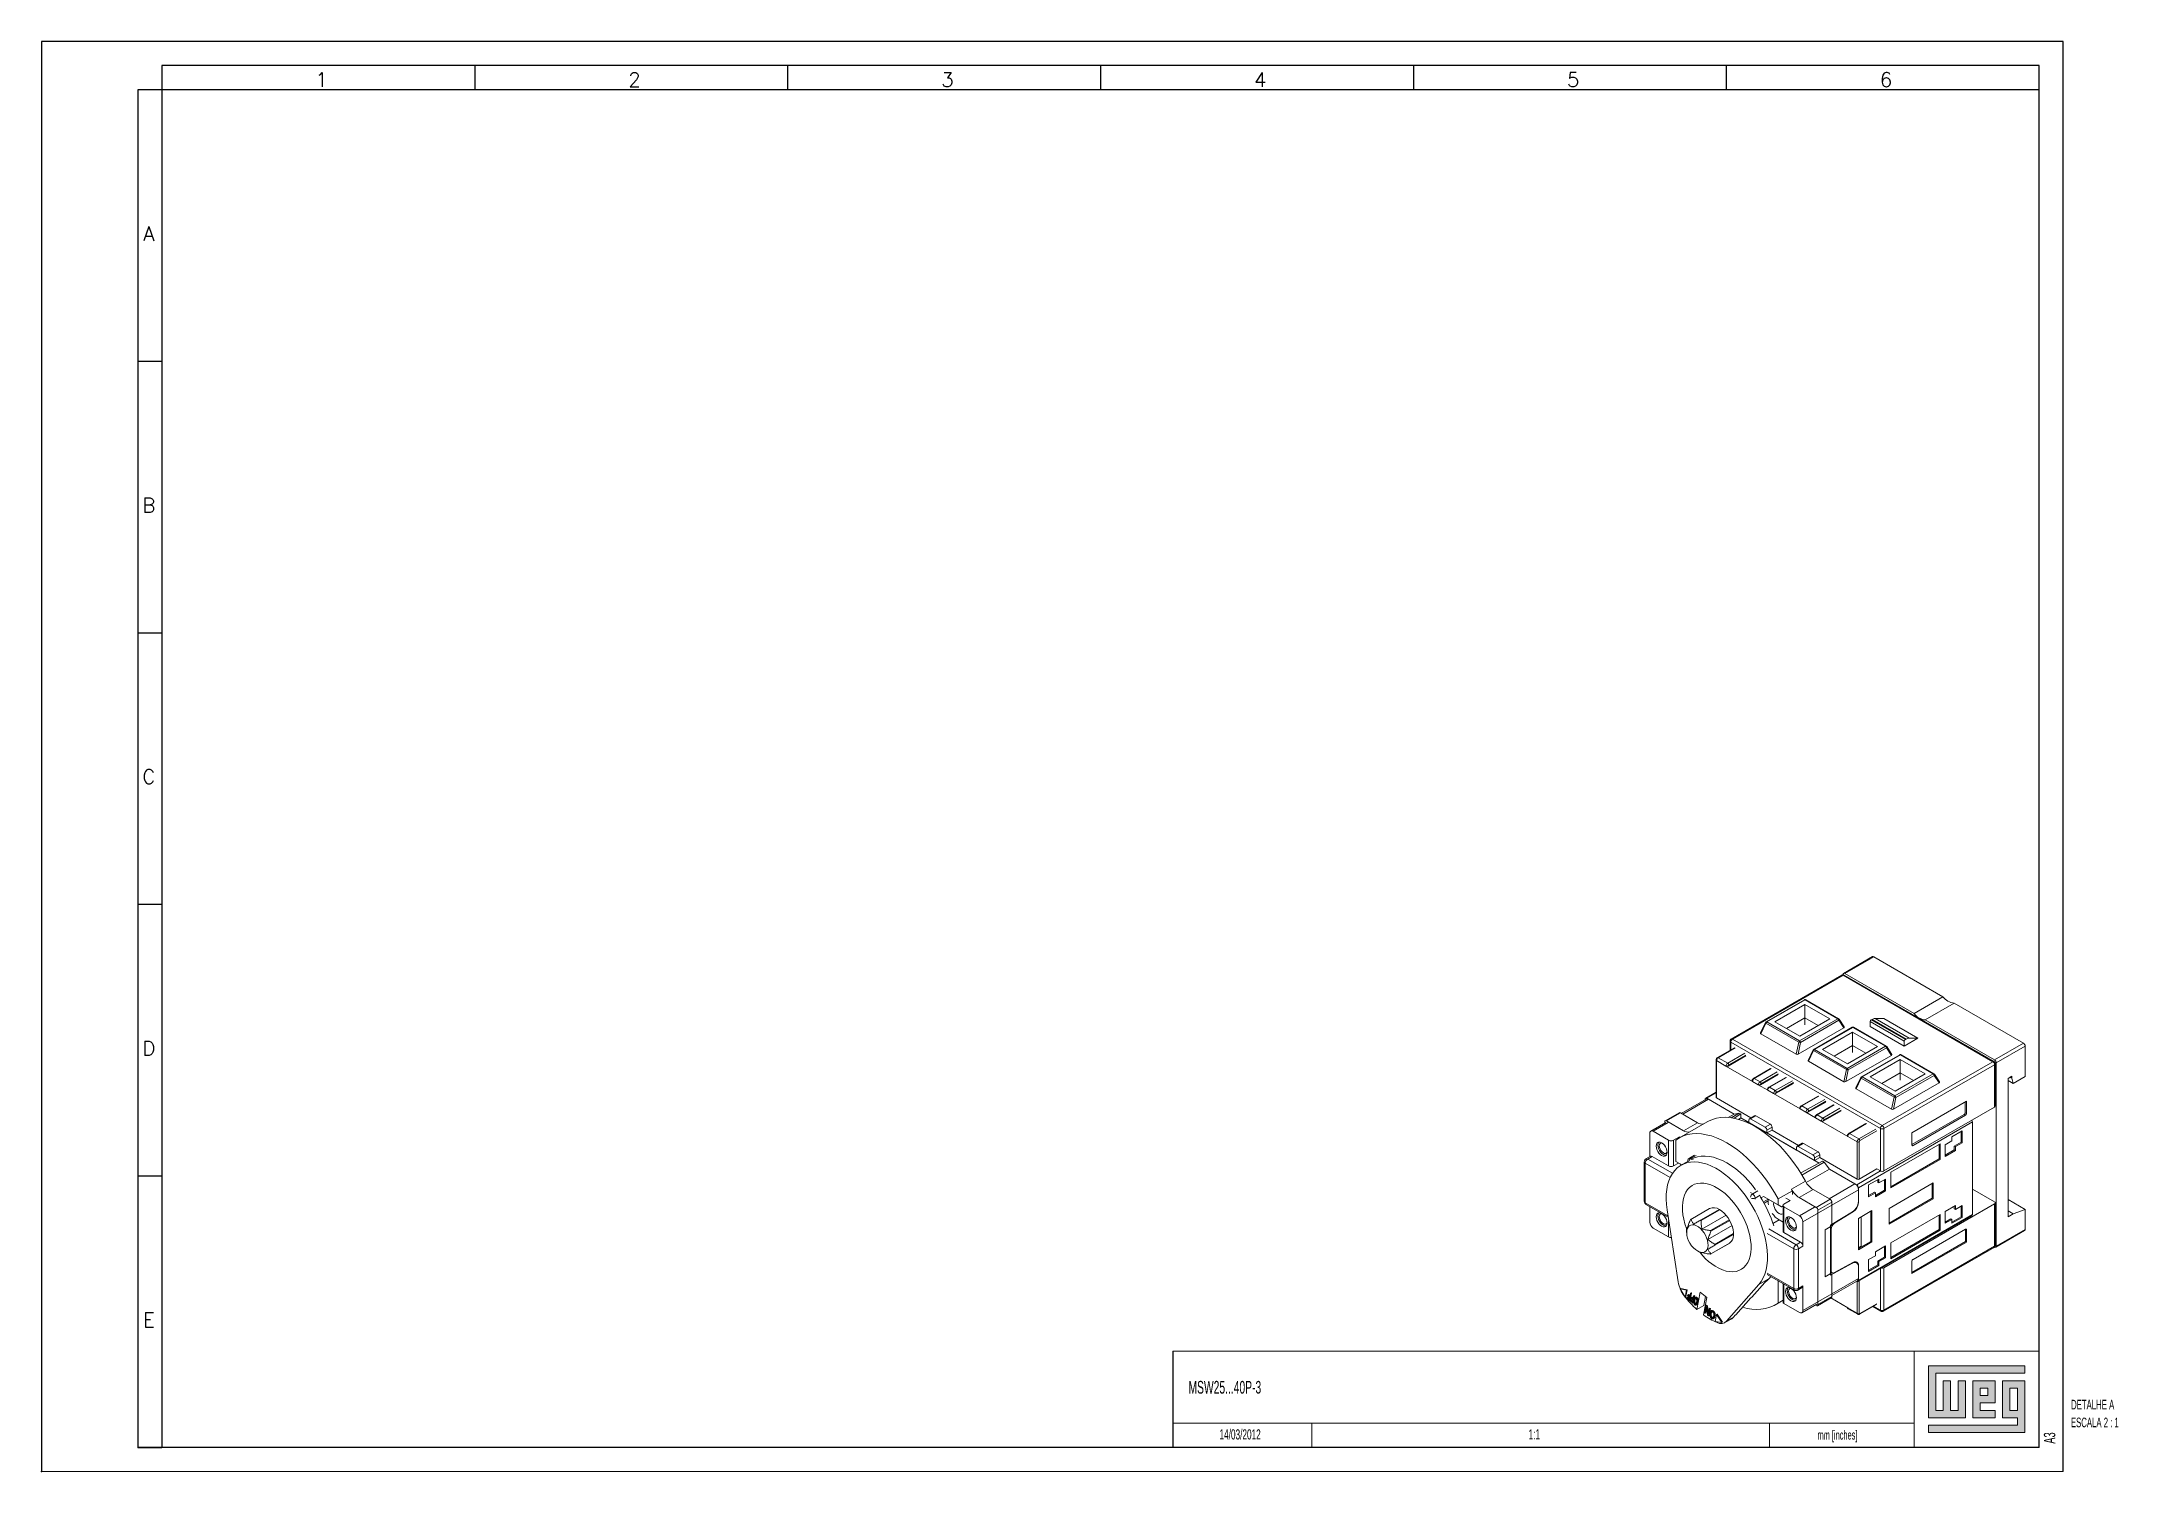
# Model space of a CAD drawing. Header units: millimetres. Extents: x -829 to 2887, y -460 to 1788.
# Drawn here: x 2455.7 to 2887.1, y 0 to 297 of the extents above; entities that cross this region are included whole.
import ezdxf

# ---------------------------------------------------------------- set-up
doc = ezdxf.new("R2010")
doc.units = ezdxf.units.MM
doc.layers.add('FORMATO', color=7, linetype='Continuous')
doc.layers.add('LEGENDA', color=5, linetype='Continuous')
doc.styles.add('SLDTEXTSTYLE0', font='ROMANS')
doc.styles.add('SLDTEXTSTYLE1', font='TXT', dxfattribs={"width": 0.605})

msp = doc.modelspace()

# ---------------------------------------------------------------- texts
at = {"layer": 'FORMATO', "attachment_point": 1}
for s, insert, char_height, style in [('1', (2512.561, 290.597), 3, 'SLDTEXTSTYLE0'), ('2', (2577.561, 290.597), 3, 'SLDTEXTSTYLE0'), ('3', (2642.561, 290.597), 3, 'SLDTEXTSTYLE0'), ('4', (2707.561, 290.597), 3, 'SLDTEXTSTYLE0'), ('5', (2772.561, 290.597), 3, 'SLDTEXTSTYLE0'), ('6', (2837.561, 290.597), 3, 'SLDTEXTSTYLE0'), ('A', (2476.808, 258.595), 3, 'SLDTEXTSTYLE0'), ('B', (2476.585, 202.195), 3, 'SLDTEXTSTYLE0'), ('C', (2476.585, 145.795), 3, 'SLDTEXTSTYLE0'), ('D', (2476.585, 89.395), 3, 'SLDTEXTSTYLE0'), ('E', (2476.735, 32.995), 3, 'SLDTEXTSTYLE0'), ('mm [inches]', (2824.615, 8.523), 1.9, 'SLDTEXTSTYLE1')]:
    msp.add_mtext(s, dxfattribs=dict(at, insert=insert, char_height=char_height, style=style))
at = {"layer": 'LEGENDA', "attachment_point": 1, "style": 'SLDTEXTSTYLE1'}
for s, insert, char_height in [('MSW25...40P-3', (2693.933, 18.805), 2.64583), ('14/03/2012', (2700.377, 8.755), 2.1167), ('1:1', (2764.586, 8.755), 2.1167)]:
    msp.add_mtext(s, dxfattribs=dict(at, insert=insert, char_height=char_height))
at = {"layer": 'LEGENDA', "insert": (2871.64, 5.232), "char_height": 2.3813, "attachment_point": 1, "rotation": 90, "style": 'SLDTEXTSTYLE1'}
msp.add_mtext(' A3', dxfattribs=at)

# ---------------------------------------------------------------- blocks, each defined once
blk = doc.blocks.new('SW_NOTE_0')
at = {"color": 0, "linetype": 'Continuous', "lineweight": 0, "attachment_point": 2, "style": 'SLDTEXTSTYLE1'}
for s, insert, char_height in [('DETALHE A', (8.52, 2.57), 1.995), ('ESCALA 2 : 1', (8.98, -1.13), 1.9951)]:
    blk.add_mtext(s, dxfattribs=dict(at, insert=insert, char_height=char_height))

# ---------------------------------------------------------------- hatches: boundary and pattern name
at = {"linetype": 'Continuous'}
msp.add_hatch(color=7, dxfattribs=at).paths.add_polyline_path([(2847.647, 21.93), (2847.647, 11.15), (2855.347, 11.15), (2855.347, 18.85), (2853.807, 18.85), (2853.807, 12.69), (2852.267, 12.69), (2852.267, 18.85), (2850.727, 18.85), (2850.727, 12.69), (2849.187, 12.69), (2849.187, 20.39), (2867.667, 20.39), (2867.667, 21.93)], flags=0)
h = msp.add_hatch(color=7, dxfattribs=at)
h.paths.add_polyline_path([(2847.647, 8.07), (2867.667, 8.07), (2867.667, 18.85), (2863.047, 18.85), (2863.047, 11.15), (2866.127, 11.15), (2866.127, 9.61), (2847.647, 9.61)], flags=0)
h.paths.add_polyline_path([(2864.587, 17.31), (2866.127, 17.31), (2866.127, 12.69), (2864.587, 12.69)], flags=0)
h = msp.add_hatch(color=7, dxfattribs=at)
h.paths.add_polyline_path([(2861.507, 12.69), (2858.427, 12.69), (2858.427, 14.23), (2861.507, 14.23), (2861.507, 18.85), (2856.887, 18.85), (2856.887, 11.15), (2861.507, 11.15)], flags=0)
h.paths.add_polyline_path([(2859.967, 15.77), (2858.427, 15.77), (2858.427, 17.31), (2859.967, 17.31)], flags=0)

# ---------------------------------------------------------------- linework, layer by layer
at = {"color": 7, "linetype": 'Continuous', "lineweight": 15}
for p, q in [((2836.032, 106.926), (2830.021, 103.457)), ((2830.271, 103.432), (2836.282, 106.901)), ((2850.672, 98.594), (2836.282, 106.901)), ((2829.668, 103.089), (2806.687, 89.822)), ((2806.937, 89.798), (2829.918, 103.064)), ((2829.918, 103.228), (2829.918, 103.149)), ((2829.918, 103.064), (2861.03, 85.103)), ((2861.28, 85.128), (2830.168, 103.089)), ((2844.661, 95.125), (2830.271, 103.432)), ((2821.886, 97.964), (2813.951, 93.383)), ((2822.036, 97.949), (2814.101, 93.368)), ((2821.998, 96.991), (2815.761, 93.39)), ((2827.174, 94.003), (2821.998, 96.991)), ((2821.998, 94.206), (2821.998, 96.991)), ((2828.835, 94.025), (2822.036, 97.949)), ((2828.985, 94.039), (2822.186, 97.964)), ((2850.672, 98.594), (2844.661, 95.125)), ((2853.004, 97.248), (2846.994, 93.778)), ((2867.394, 88.941), (2853.004, 97.248)), ((2813.832, 93.256), (2812.76, 91.085)), ((2812.828, 90.928), (2813.909, 93.119)), ((2812.828, 90.928), (2820.208, 86.668)), ((2813.909, 93.119), (2820.708, 89.194)), ((2814.101, 93.368), (2820.899, 89.443)), ((2815.761, 93.39), (2820.937, 90.402)), ((2818.173, 91.998), (2821.998, 94.206)), ((2820.625, 86.678), (2830.089, 92.142)), ((2820.899, 89.443), (2828.835, 94.025)), ((2820.937, 90.402), (2827.174, 94.003)), ((2821.108, 89.12), (2829.044, 93.701)), ((2821.998, 94.206), (2824.762, 92.61)), ((2821.998, 92.737), (2821.998, 94.206)), ((2831.786, 92.249), (2823.85, 87.668)), ((2831.936, 92.234), (2824, 87.653)), ((2831.897, 91.276), (2825.661, 87.675)), ((2829.044, 93.701), (2830.089, 92.142)), ((2830.168, 92.328), (2829.084, 93.947)), ((2837.073, 88.288), (2831.897, 91.276)), ((2831.897, 88.491), (2831.897, 91.276)), ((2838.734, 88.31), (2831.936, 92.234)), ((2838.884, 88.325), (2832.086, 92.249)), ((2835.574, 93.431), (2842.646, 89.349)), ((2835.574, 92.451), (2835.574, 93.431)), ((2835.574, 92.451), (2842.646, 88.369)), ((2835.787, 93.798), (2835.948, 93.891)), ((2835.787, 93.798), (2842.858, 89.716)), ((2843.019, 89.809), (2835.948, 93.891)), ((2843.651, 90.002), (2836.58, 94.084)), ((2838.403, 94.084), (2836.58, 94.084)), ((2845.474, 90.002), (2838.403, 94.084)), ((2861.384, 85.471), (2846.994, 93.778)), ((2807.388, 87.996), (2803.852, 85.955)), ((2807.538, 87.981), (2804.002, 85.94)), ((2809.482, 86.858), (2805.947, 84.817)), ((2809.694, 86.328), (2806.017, 84.205)), ((2806.159, 84.45), (2809.694, 86.491)), ((2806.437, 89.389), (2806.437, 87.447)), ((2806.583, 89.185), (2837.696, 71.224)), ((2806.583, 87.531), (2806.583, 89.185)), ((2806.937, 89.798), (2838.049, 71.837)), ((2820.708, 89.194), (2820.208, 86.668)), ((2820.625, 86.678), (2821.108, 89.12)), ((2823.731, 87.541), (2822.66, 85.37)), ((2822.728, 85.213), (2823.809, 87.404)), ((2823.809, 87.404), (2830.608, 83.479)), ((2824, 87.653), (2830.799, 83.729)), ((2825.661, 87.675), (2830.837, 84.687)), ((2828.072, 86.283), (2831.897, 88.491)), ((2830.524, 80.963), (2839.988, 86.427)), ((2830.799, 83.729), (2838.734, 88.31)), ((2830.837, 84.687), (2837.073, 88.288)), ((2831.008, 83.406), (2838.943, 87.987)), ((2831.897, 88.491), (2834.662, 86.896)), ((2831.897, 87.022), (2831.897, 88.491)), ((2841.685, 86.534), (2833.75, 81.953)), ((2841.835, 86.52), (2833.9, 81.939)), ((2838.943, 87.987), (2839.988, 86.427)), ((2840.068, 86.614), (2838.983, 88.232)), ((2848.634, 82.595), (2841.835, 86.52)), ((2848.784, 82.61), (2841.985, 86.534)), ((2842.646, 88.369), (2845.474, 90.002)), ((2842.646, 89.349), (2842.646, 88.369)), ((2843.019, 89.809), (2842.858, 89.716)), ((2845.474, 90.002), (2843.651, 90.002)), ((2867.394, 88.941), (2861.384, 85.471)), ((2861.737, 84.858), (2867.748, 88.328)), ((2867.748, 82.041), (2867.748, 88.328)), ((2803.561, 85.45), (2803.561, 77.693)), ((2803.649, 77.571), (2803.649, 85.328)), ((2803.649, 85.328), (2805.593, 84.205)), ((2804.002, 85.94), (2805.947, 84.817)), ((2811.109, 81.021), (2805.593, 84.205)), ((2814.848, 83.689), (2811.312, 81.648)), ((2811.462, 81.633), (2814.998, 83.674)), ((2812.664, 80.94), (2816.2, 82.981)), ((2816.412, 82.45), (2812.735, 80.327)), ((2812.876, 80.572), (2816.412, 82.613)), ((2822.728, 85.213), (2830.107, 80.953)), ((2830.608, 83.479), (2830.107, 80.953)), ((2830.524, 80.963), (2831.008, 83.406)), ((2841.797, 85.561), (2835.56, 81.961)), ((2837.972, 80.568), (2841.797, 82.777)), ((2861.03, 85.103), (2838.049, 71.837)), ((2838.403, 71.224), (2861.384, 84.491)), ((2840.698, 78.014), (2848.634, 82.595)), ((2840.736, 78.973), (2846.973, 82.573)), ((2840.907, 77.691), (2848.843, 82.272)), ((2846.973, 82.573), (2841.797, 85.561)), ((2841.797, 82.777), (2841.797, 85.561)), ((2841.797, 82.777), (2844.561, 81.181)), ((2841.797, 81.307), (2841.797, 82.777)), ((2848.843, 82.272), (2849.888, 80.712)), ((2849.967, 80.899), (2848.883, 82.517)), ((2861.384, 84.491), (2861.384, 75.672)), ((2861.53, 75.876), (2861.53, 84.695)), ((2861.737, 46.808), (2861.737, 84.858)), ((2864.212, 81.633), (2864.99, 82.082)), ((2864.99, 82.082), (2864.99, 81.674)), ((2867.748, 82.041), (2865.274, 80.613)), ((2803.561, 78.791), (2801.383, 77.534)), ((2801.633, 77.509), (2803.561, 78.622)), ((2811.109, 81.021), (2812.311, 80.327)), ((2812.664, 80.94), (2811.462, 81.633)), ((2814.291, 79.184), (2812.311, 80.327)), ((2814.291, 79.184), (2815.493, 78.49)), ((2818.03, 81.852), (2814.494, 79.811)), ((2818.18, 81.838), (2814.644, 79.797)), ((2815.846, 79.103), (2814.644, 79.797)), ((2821.008, 75.306), (2815.493, 78.49)), ((2819.382, 81.144), (2815.846, 79.103)), ((2819.594, 80.613), (2815.917, 78.49)), ((2816.058, 78.735), (2819.594, 80.776)), ((2824.747, 77.974), (2821.212, 75.933)), ((2821.362, 75.919), (2824.897, 77.96)), ((2833.631, 81.826), (2832.559, 79.655)), ((2832.627, 79.498), (2833.708, 81.689)), ((2832.627, 79.498), (2840.007, 75.238)), ((2833.708, 81.689), (2840.507, 77.764)), ((2833.9, 81.939), (2840.698, 78.014)), ((2835.56, 81.961), (2840.736, 78.973)), ((2840.507, 77.764), (2840.007, 75.238)), ((2840.424, 75.248), (2849.888, 80.712)), ((2840.424, 75.248), (2840.907, 77.691)), ((2864.212, 81.633), (2864.212, 52.891)), ((2864.212, 81.226), (2865.274, 80.613)), ((2864.636, 81.878), (2864.99, 81.674)), ((2864.99, 81.674), (2865.274, 80.613)), ((2795.868, 74.513), (2792.969, 72.84)), ((2793.219, 72.815), (2796.118, 74.489)), ((2799.659, 72.445), (2796.118, 74.489)), ((2801.487, 77.355), (2796.32, 74.372)), ((2796.613, 74.203), (2801.987, 77.305)), ((2801.28, 77.235), (2801.28, 77.305)), ((2801.633, 77.509), (2807.29, 74.244)), ((2807.29, 74.244), (2801.987, 77.305)), ((2803.649, 77.571), (2810.785, 73.451)), ((2807.29, 74.244), (2806.057, 73.531)), ((2808.351, 74.448), (2806.652, 73.467)), ((2808.699, 74.247), (2807.271, 73.362)), ((2808.351, 74.448), (2807.29, 74.244)), ((2808.218, 73.132), (2808.699, 73.43)), ((2808.351, 74.448), (2808.699, 74.247)), ((2808.699, 74.247), (2808.699, 73.43)), ((2824.948, 64.05), (2808.699, 73.43)), ((2808.699, 73.43), (2810.366, 72.468)), ((2811.53, 73.881), (2810.47, 73.268)), ((2810.72, 73.244), (2811.78, 73.856)), ((2814.821, 72.101), (2811.78, 73.856)), ((2821.008, 75.306), (2822.21, 74.612)), ((2822.564, 75.225), (2821.362, 75.919)), ((2824.19, 73.469), (2822.21, 74.612)), ((2822.564, 75.225), (2826.099, 77.266)), ((2826.311, 76.735), (2822.634, 74.612)), ((2822.776, 74.857), (2826.311, 76.898)), ((2824.19, 73.469), (2825.392, 72.775)), ((2827.929, 76.138), (2824.394, 74.097)), ((2828.079, 76.123), (2824.544, 74.082)), ((2824.544, 74.082), (2825.746, 73.388)), ((2829.281, 75.429), (2825.746, 73.388)), ((2829.493, 74.898), (2825.816, 72.775)), ((2825.958, 73.02), (2829.493, 75.061)), ((2838.403, 62.406), (2861.384, 75.672)), ((2855.55, 76.877), (2844.237, 70.346)), ((2844.237, 67.892), (2855.059, 74.14)), ((2844.449, 67.692), (2855.338, 73.979)), ((2855.059, 74.14), (2855.338, 73.979)), ((2855.271, 74.507), (2855.271, 76.716)), ((2855.55, 74.346), (2855.271, 74.507)), ((2855.55, 74.346), (2855.55, 76.877)), ((2789.754, 70.243), (2789.754, 65.377)), ((2793.072, 72.497), (2789.961, 70.701)), ((2790.461, 70.651), (2793.572, 72.448)), ((2793.678, 68.794), (2790.461, 70.651)), ((2792.865, 72.377), (2792.865, 72.611)), ((2793.219, 72.815), (2796.759, 70.771)), ((2795.941, 69.529), (2794.668, 68.794)), ((2801.675, 72.622), (2795.806, 69.234)), ((2795.941, 69.312), (2795.941, 69.529)), ((2796.129, 69.421), (2795.941, 69.529)), ((2796.759, 70.771), (2799.659, 72.445)), ((2810.366, 73.04), (2810.366, 72.468)), ((2810.72, 73.244), (2813.76, 71.488)), ((2814.821, 72.101), (2813.76, 71.488)), ((2815.174, 71.488), (2814.114, 70.876)), ((2814.114, 70.304), (2815.174, 70.917)), ((2814.114, 70.304), (2814.114, 70.876)), ((2814.114, 70.304), (2820.266, 66.753)), ((2815.174, 71.488), (2815.174, 70.917)), ((2820.685, 67.736), (2815.174, 70.917)), ((2830.908, 69.591), (2825.392, 72.775)), ((2830.908, 69.591), (2832.852, 68.469)), ((2834.647, 72.26), (2831.111, 70.219)), ((2831.261, 70.204), (2834.797, 72.245)), ((2831.261, 70.204), (2833.206, 69.081)), ((2833.1, 58.936), (2856.788, 72.611)), ((2833.206, 69.081), (2836.741, 71.122)), ((2833.418, 68.714), (2836.953, 70.755)), ((2837.696, 71.224), (2837.696, 62.406)), ((2838.403, 71.224), (2838.403, 62.406)), ((2844.237, 70.346), (2844.237, 67.815)), ((2854.666, 70.733), (2852.545, 69.508)), ((2852.545, 69.508), (2852.545, 68.692)), ((2854.447, 70.607), (2854.447, 68.41)), ((2854.666, 68.283), (2854.666, 70.733)), ((2856.788, 72.611), (2856.788, 53.34)), ((2789.899, 65.46), (2788.98, 64.93)), ((2790.249, 65.426), (2789.33, 64.895)), ((2794.479, 61.922), (2789.33, 64.895)), ((2793.678, 63.446), (2790.249, 65.426)), ((2793.678, 68.794), (2793.678, 63.446)), ((2794.668, 63.446), (2794.668, 68.794)), ((2795.199, 64.365), (2795.199, 68.838)), ((2799.056, 65.686), (2797.995, 65.073)), ((2798.345, 65.039), (2799.406, 65.651)), ((2798.798, 64.777), (2798.345, 65.039)), ((2820.266, 67.325), (2820.266, 66.753)), ((2821.43, 68.166), (2820.369, 67.554)), ((2820.619, 67.529), (2821.68, 68.141)), ((2820.619, 67.529), (2823.66, 65.774)), ((2824.72, 66.386), (2821.68, 68.141)), ((2824.72, 66.386), (2823.66, 65.774)), ((2824.013, 65.161), (2825.074, 65.774)), ((2824.013, 64.59), (2825.074, 65.202)), ((2824.013, 64.59), (2824.013, 65.161)), ((2825.074, 65.774), (2825.074, 65.202)), ((2825.074, 65.202), (2832.852, 60.712)), ((2832.852, 68.469), (2832.852, 60.712)), ((2833.276, 60.712), (2833.276, 68.469)), ((2850.07, 68.08), (2839.817, 62.161)), ((2849.851, 64.94), (2839.817, 59.147)), ((2839.817, 58.894), (2850.07, 64.813)), ((2844.449, 67.692), (2844.237, 67.815)), ((2849.851, 67.953), (2849.851, 64.94)), ((2850.07, 64.813), (2849.851, 64.94)), ((2850.07, 64.813), (2850.07, 68.08)), ((2852.545, 68.692), (2851.131, 67.875)), ((2851.131, 67.875), (2851.131, 65.426)), ((2853.033, 66.777), (2851.131, 65.678)), ((2851.131, 65.426), (2853.252, 66.65)), ((2854.447, 68.41), (2853.033, 67.593)), ((2853.033, 67.593), (2853.033, 66.777)), ((2853.252, 67.467), (2853.033, 67.593)), ((2853.252, 66.65), (2853.033, 66.777)), ((2853.252, 67.467), (2854.666, 68.283)), ((2853.252, 66.65), (2853.252, 67.467)), ((2854.666, 68.283), (2854.447, 68.41)), ((2788.63, 64.323), (2788.63, 56.076)), ((2788.835, 64.038), (2788.835, 55.791)), ((2788.835, 64.038), (2793.994, 61.059)), ((2795.729, 64.058), (2794.668, 63.446)), ((2796.182, 63.797), (2795.199, 64.365)), ((2795.199, 64.365), (2795.906, 63.956)), ((2796.183, 63.796), (2795.906, 63.956)), ((2796.319, 63.641), (2796.182, 63.797)), ((2797.645, 64.407), (2796.235, 63.593)), ((2797.645, 64.467), (2797.645, 64.337)), ((2821.126, 61.992), (2825.68, 64.444)), ((2821.387, 61.564), (2826.028, 64.243)), ((2827.089, 62.814), (2822.265, 60.029)), ((2824.013, 64.59), (2824.948, 64.05)), ((2825.68, 64.444), (2826.028, 64.243)), ((2827.089, 62.814), (2826.028, 64.243)), ((2832.392, 59.752), (2827.089, 62.814)), ((2827.089, 62.814), (2832.746, 59.548)), ((2837.696, 62.406), (2832.746, 59.548)), ((2833.276, 60.712), (2836.953, 62.834)), ((2835.221, 59.507), (2837.342, 60.732)), ((2837.696, 62.406), (2836.953, 62.834)), ((2837.123, 60.606), (2837.123, 60.042)), ((2838.756, 60.732), (2837.342, 59.915)), ((2837.342, 59.915), (2837.342, 60.732)), ((2838.538, 58.409), (2838.538, 60.605)), ((2838.756, 58.282), (2838.756, 60.732)), ((2839.817, 62.161), (2839.817, 58.894)), ((2811.144, 57.65), (2810.691, 57.912)), ((2812.205, 58.262), (2811.144, 57.65)), ((2812.7, 57.405), (2811.639, 56.793)), ((2811.639, 56.521), (2811.639, 56.793)), ((2813.391, 57.128), (2812.876, 56.851)), ((2816.412, 55.385), (2813.391, 57.128)), ((2814.384, 56.555), (2813.391, 57.128)), ((2813.407, 56.03), (2814.384, 56.555)), ((2813.516, 55.753), (2814.326, 56.221)), ((2814.326, 56.221), (2814.326, 56.524)), ((2814.384, 56.555), (2817.119, 54.976)), ((2816.412, 56.592), (2819.382, 58.306)), ((2816.412, 56.592), (2816.412, 55.385)), ((2817.649, 55.527), (2818.922, 56.262)), ((2818.922, 56.262), (2818.038, 56.773)), ((2822.123, 60.275), (2819.223, 58.602)), ((2819.382, 58.306), (2819.382, 57.548)), ((2823.69, 58.572), (2820.791, 56.898)), ((2820.791, 56.898), (2824.331, 54.854)), ((2821.574, 51.874), (2833.1, 58.528)), ((2827.231, 56.528), (2823.69, 58.572)), ((2827.231, 56.528), (2824.331, 54.854)), ((2832.392, 59.752), (2827.018, 56.65)), ((2833.1, 58.936), (2833.1, 55.795)), ((2833.1, 56.076), (2833.1, 58.528)), ((2835.221, 59.507), (2835.221, 57.058)), ((2836.416, 58), (2835.221, 57.31)), ((2835.221, 57.058), (2836.635, 57.874)), ((2836.416, 58), (2836.635, 57.874)), ((2838.538, 58.409), (2836.635, 57.31)), ((2836.635, 57.058), (2838.756, 58.282)), ((2836.635, 57.874), (2836.635, 57.058)), ((2837.342, 59.915), (2837.123, 60.042)), ((2838.538, 58.409), (2838.756, 58.282)), ((2848.656, 59.914), (2839.464, 54.608)), ((2848.437, 56.775), (2839.464, 51.594)), ((2839.464, 51.342), (2848.656, 56.648)), ((2848.437, 59.788), (2848.437, 56.775)), ((2848.656, 56.648), (2848.437, 56.775)), ((2848.656, 56.648), (2848.656, 59.914)), ((2856.788, 58.647), (2861.384, 55.994)), ((2867.748, 54.428), (2864.212, 56.469)), ((2793.536, 53.076), (2788.835, 55.791)), ((2788.98, 55.47), (2793.576, 52.816)), ((2789.754, 55.023), (2789.754, 51.789)), ((2795.655, 39.353), (2793.344, 54.321)), ((2793.678, 52.156), (2793.678, 48.707)), ((2802.175, 54.609), (2798.286, 52.365)), ((2802.222, 54.635), (2798.334, 52.391)), ((2800.295, 52.197), (2804.183, 54.441)), ((2804.316, 54.365), (2800.428, 52.12)), ((2805.608, 53.235), (2800.602, 50.344)), ((2802.389, 50.05), (2806.277, 52.294)), ((2806.371, 52.132), (2802.483, 49.887)), ((2816.624, 52.241), (2815.364, 51.513)), ((2816.412, 55.385), (2817.119, 54.976)), ((2817.444, 51.767), (2816.624, 52.241)), ((2817.444, 55.164), (2817.119, 54.976)), ((2817.444, 55.242), (2817.444, 49.893)), ((2817.649, 49.608), (2817.649, 54.956)), ((2820.867, 53.099), (2817.649, 54.956)), ((2823.978, 54.895), (2820.867, 53.099)), ((2821.574, 46.771), (2821.574, 51.874)), ((2824.685, 54.242), (2827.584, 55.915)), ((2824.685, 54.242), (2824.685, 34.645)), ((2831.9, 53.955), (2827.301, 51.139)), ((2827.584, 51.424), (2827.584, 55.915)), ((2828.128, 51.559), (2832.072, 53.978)), ((2831.999, 54.02), (2832.072, 53.978)), ((2832.996, 39.437), (2856.684, 53.111)), ((2833.079, 55.807), (2833.1, 55.795)), ((2835.928, 54.2), (2833.1, 52.567)), ((2856.788, 53.34), (2833.1, 39.666)), ((2833.1, 52.567), (2833.1, 46.035)), ((2833.665, 46.793), (2833.665, 52.893)), ((2835.709, 47.794), (2835.709, 54.073)), ((2835.928, 47.667), (2835.928, 54.2)), ((2861.384, 55.585), (2838.403, 42.319)), ((2839.464, 54.608), (2839.464, 51.342)), ((2850.07, 53.382), (2839.817, 47.463)), ((2849.851, 53.255), (2849.851, 50.242)), ((2850.07, 50.116), (2850.07, 53.382)), ((2853.252, 55.219), (2851.131, 53.994)), ((2851.131, 53.994), (2851.131, 51.545)), ((2852.326, 52.487), (2851.131, 51.797)), ((2851.131, 51.545), (2852.545, 52.361)), ((2852.545, 52.361), (2852.326, 52.487)), ((2854.447, 52.895), (2852.545, 51.797)), ((2852.545, 51.544), (2854.666, 52.769)), ((2852.545, 52.361), (2852.545, 51.544)), ((2853.033, 55.092), (2853.033, 54.529)), ((2853.252, 54.402), (2853.033, 54.529)), ((2854.666, 55.219), (2853.252, 54.402)), ((2853.252, 54.402), (2853.252, 55.219)), ((2854.447, 55.092), (2854.447, 52.895)), ((2854.666, 52.769), (2854.447, 52.895)), ((2854.666, 52.769), (2854.666, 55.219)), ((2861.384, 55.585), (2861.384, 46.767)), ((2861.53, 46.971), (2861.53, 55.79)), ((2865.273, 53.503), (2864.212, 54.115)), ((2865.273, 53.503), (2864.212, 52.891)), ((2865.273, 53.503), (2867.748, 54.428)), ((2867.748, 54.428), (2867.748, 50.277)), ((2793.678, 48.707), (2790.461, 50.565)), ((2797.427, 50.465), (2797.427, 49.647)), ((2806.851, 51.082), (2801.844, 48.192)), ((2807.183, 49.245), (2801.844, 46.163)), ((2803.295, 47.153), (2807.183, 49.398)), ((2807.183, 49.245), (2803.295, 47)), ((2814.162, 49.416), (2819.665, 46.24)), ((2820.16, 47.097), (2814.464, 50.385)), ((2821.079, 47.628), (2817.649, 49.608)), ((2820.16, 47.097), (2821.079, 47.628)), ((2826.17, 50.2), (2827.231, 50.812)), ((2826.17, 50.2), (2826.17, 40.401)), ((2827.301, 51.139), (2827.301, 40.768)), ((2827.301, 50.429), (2827.443, 50.347)), ((2827.443, 41.723), (2827.443, 50.347)), ((2828.128, 51.559), (2828.055, 51.6)), ((2833.1, 46.287), (2835.709, 47.794)), ((2833.1, 46.035), (2835.928, 47.667)), ((2835.709, 47.794), (2835.928, 47.667)), ((2849.851, 50.242), (2839.817, 44.449)), ((2839.817, 44.197), (2850.07, 50.116)), ((2839.817, 47.463), (2839.817, 44.197)), ((2844.237, 41.339), (2855.355, 47.758)), ((2844.237, 41.114), (2855.55, 47.645)), ((2855.338, 50.299), (2844.449, 44.013)), ((2850.07, 50.116), (2849.851, 50.242)), ((2855.354, 50.308), (2855.355, 50.289)), ((2855.355, 47.758), (2855.355, 50.289)), ((2855.355, 50.289), (2855.55, 50.176)), ((2855.355, 47.758), (2855.55, 47.645)), ((2855.55, 47.645), (2855.55, 50.176)), ((2861.634, 46.579), (2867.644, 50.048)), ((2867.748, 50.277), (2861.737, 46.808)), ((2799.653, 45.791), (2800.361, 45.382)), ((2800.428, 45.344), (2800.602, 45.445)), ((2802.436, 45.176), (2806.324, 47.421)), ((2802.483, 45.204), (2806.371, 47.449)), ((2819.665, 37.993), (2819.665, 46.24)), ((2820.654, 46.24), (2821.574, 46.771)), ((2820.654, 37.993), (2820.654, 46.24)), ((2827.301, 40.768), (2831.9, 43.261)), ((2832.072, 43.437), (2828.128, 41.302)), ((2831.9, 43.261), (2831.826, 43.304)), ((2832.737, 43.327), (2832.357, 43.546)), ((2833.665, 46.793), (2833.1, 46.461)), ((2833.665, 46.793), (2833.671, 46.804)), ((2836.635, 44.809), (2835.221, 43.993)), ((2835.221, 43.993), (2835.221, 41.543)), ((2838.756, 46.851), (2836.635, 45.626)), ((2836.635, 45.626), (2836.635, 44.809)), ((2838.538, 44.527), (2837.123, 43.711)), ((2837.123, 43.711), (2837.123, 42.894)), ((2837.342, 43.585), (2837.123, 43.711)), ((2837.342, 43.585), (2838.756, 44.401)), ((2837.342, 42.768), (2837.342, 43.585)), ((2838.299, 33.271), (2861.28, 46.538)), ((2861.384, 46.767), (2838.403, 33.5)), ((2838.538, 44.527), (2838.538, 46.724)), ((2838.538, 44.527), (2838.756, 44.401)), ((2838.756, 44.401), (2838.756, 46.851)), ((2844.237, 43.645), (2844.237, 41.114)), ((2812.426, 38.851), (2805.711, 31.2)), ((2814.194, 39.872), (2810.963, 36.191)), ((2814.194, 39.872), (2812.426, 38.851)), ((2819.665, 37.993), (2814.162, 41.169)), ((2814.174, 40.926), (2819.81, 37.672)), ((2816.412, 39.634), (2816.412, 34.988)), ((2817.444, 39.038), (2817.444, 35.155)), ((2817.649, 34.869), (2817.649, 38.919)), ((2833.1, 40.074), (2821.574, 33.42)), ((2826.17, 40.401), (2827.231, 41.013)), ((2827.443, 41.723), (2827.301, 41.805)), ((2827.301, 41.467), (2827.65, 41.265)), ((2827.301, 41.426), (2827.338, 41.446)), ((2827.481, 41.038), (2827.301, 41.142)), ((2827.584, 36.318), (2827.584, 40.809)), ((2827.584, 36.552), (2832.892, 39.616)), ((2832.746, 39.461), (2832.685, 39.496)), ((2832.852, 39.419), (2832.852, 32.868)), ((2833.069, 42.824), (2833.1, 42.806)), ((2833.1, 39.666), (2833.1, 42.806)), ((2833.1, 42.526), (2833.1, 40.074)), ((2833.276, 32.868), (2833.276, 39.598)), ((2837.123, 42.894), (2835.221, 41.796)), ((2835.221, 41.543), (2837.342, 42.768)), ((2837.123, 42.894), (2837.342, 42.768)), ((2837.696, 42.15), (2837.696, 33.5)), ((2838.403, 42.319), (2838.403, 33.5)), ((2796.212, 38.002), (2796.071, 37.921)), ((2797.411, 37.667), (2796.071, 37.921)), ((2796.071, 37.921), (2797.131, 36.228)), ((2797.553, 37.749), (2796.212, 38.002)), ((2797.131, 36.228), (2797.411, 37.667)), ((2797.131, 36.228), (2797.272, 36.31)), ((2797.272, 36.31), (2797.553, 37.749)), ((2797.553, 37.749), (2797.411, 37.667)), ((2797.497, 36.144), (2797.461, 35.96)), ((2797.461, 35.96), (2798.012, 35.514)), ((2797.638, 36.226), (2797.497, 36.144)), ((2797.956, 35.772), (2797.497, 36.144)), ((2797.671, 36.676), (2797.636, 36.492)), ((2797.636, 36.492), (2798.033, 36.17)), ((2797.989, 35.942), (2797.638, 36.226)), ((2797.813, 36.758), (2797.671, 36.676)), ((2798.069, 36.354), (2797.671, 36.676)), ((2798.102, 36.523), (2797.813, 36.758)), ((2798.033, 36.17), (2797.956, 35.772)), ((2798.012, 35.514), (2798.292, 36.953)), ((2798.153, 35.596), (2798.012, 35.514)), ((2798.2, 37.027), (2798.069, 36.354)), ((2798.17, 35.599), (2798.134, 35.415)), ((2798.134, 35.415), (2798.684, 34.969)), ((2798.153, 35.596), (2798.433, 37.035)), ((2798.311, 35.68), (2798.17, 35.599)), ((2798.628, 35.227), (2798.17, 35.599)), ((2798.2, 37.027), (2798.342, 37.109)), ((2798.2, 37.027), (2798.292, 36.953)), ((2798.433, 37.035), (2798.292, 36.953)), ((2798.344, 36.131), (2798.308, 35.947)), ((2798.308, 35.947), (2798.706, 35.625)), ((2798.661, 35.396), (2798.311, 35.68)), ((2798.433, 37.035), (2798.342, 37.109)), ((2798.486, 36.212), (2798.344, 36.131)), ((2798.742, 35.809), (2798.344, 36.131)), ((2798.775, 35.978), (2798.486, 36.212)), ((2798.706, 35.625), (2798.628, 35.227)), ((2798.684, 34.969), (2798.965, 36.408)), ((2798.826, 35.05), (2798.684, 34.969)), ((2798.873, 36.482), (2798.742, 35.809)), ((2798.826, 35.05), (2799.106, 36.489)), ((2798.873, 36.482), (2799.014, 36.564)), ((2798.873, 36.482), (2798.965, 36.408)), ((2798.902, 35.359), (2798.888, 35.194)), ((2798.888, 35.194), (2798.894, 35.047)), ((2798.894, 35.047), (2798.932, 34.875)), ((2798.992, 35.819), (2798.902, 35.359)), ((2798.932, 34.875), (2798.981, 34.764)), ((2799.106, 36.489), (2798.965, 36.408)), ((2798.981, 34.764), (2799.051, 34.671)), ((2798.994, 35.285), (2798.985, 35.15)), ((2798.985, 35.15), (2799.127, 35.232)), ((2798.985, 35.15), (2798.998, 35.034)), ((2799.037, 35.959), (2798.992, 35.819)), ((2799.083, 35.744), (2798.994, 35.285)), ((2798.994, 35.285), (2799.135, 35.367)), ((2798.998, 35.034), (2799.139, 35.115)), ((2798.998, 35.034), (2799.032, 34.935)), ((2799.106, 36.489), (2799.014, 36.564)), ((2799.032, 34.935), (2799.173, 35.017)), ((2799.032, 34.935), (2799.087, 34.855)), ((2799.091, 36.057), (2799.037, 35.959)), ((2799.051, 34.671), (2799.174, 34.572)), ((2799.122, 35.854), (2799.083, 35.744)), ((2799.083, 35.744), (2799.225, 35.826)), ((2799.229, 34.937), (2799.087, 34.855)), ((2799.087, 34.855), (2799.209, 34.756)), ((2799.176, 36.13), (2799.091, 36.057)), ((2799.122, 35.854), (2799.263, 35.936)), ((2799.171, 35.921), (2799.122, 35.854)), ((2799.135, 35.367), (2799.127, 35.232)), ((2799.127, 35.232), (2799.139, 35.115)), ((2799.225, 35.826), (2799.135, 35.367)), ((2799.139, 35.115), (2799.173, 35.017)), ((2799.229, 35.945), (2799.171, 35.921)), ((2799.173, 35.017), (2799.229, 34.937)), ((2799.174, 34.572), (2799.256, 34.541)), ((2799.317, 36.212), (2799.176, 36.13)), ((2799.249, 36.142), (2799.176, 36.13)), ((2799.209, 34.756), (2799.351, 34.837)), ((2799.209, 34.756), (2799.277, 34.737)), ((2799.264, 35.936), (2799.225, 35.826)), ((2799.296, 35.927), (2799.229, 35.945)), ((2799.229, 34.937), (2799.351, 34.837)), ((2799.391, 36.223), (2799.249, 36.142)), ((2799.332, 36.11), (2799.249, 36.142)), ((2799.256, 34.541), (2799.329, 34.552)), ((2799.277, 34.737), (2799.346, 34.777)), ((2799.277, 34.737), (2799.334, 34.761)), ((2799.418, 35.827), (2799.296, 35.927)), ((2799.391, 36.223), (2799.317, 36.212)), ((2799.471, 34.634), (2799.329, 34.552)), ((2799.329, 34.552), (2799.414, 34.625)), ((2799.473, 36.192), (2799.332, 36.11)), ((2799.454, 36.011), (2799.332, 36.11)), ((2799.334, 34.761), (2799.383, 34.828)), ((2799.351, 34.837), (2799.383, 34.828)), ((2799.383, 34.828), (2799.422, 34.938)), ((2799.473, 36.192), (2799.391, 36.223)), ((2799.414, 34.625), (2799.469, 34.723)), ((2799.556, 34.707), (2799.414, 34.625)), ((2799.473, 35.747), (2799.418, 35.827)), ((2799.422, 34.938), (2799.511, 35.397)), ((2799.595, 36.093), (2799.454, 36.011)), ((2799.524, 35.918), (2799.454, 36.011)), ((2799.469, 34.723), (2799.514, 34.864)), ((2799.61, 34.805), (2799.469, 34.723)), ((2799.471, 34.634), (2799.556, 34.707)), ((2799.595, 36.093), (2799.473, 36.192)), ((2799.507, 35.649), (2799.473, 35.747)), ((2799.52, 35.532), (2799.507, 35.649)), ((2799.511, 35.397), (2799.52, 35.532)), ((2799.514, 34.864), (2799.603, 35.323)), ((2799.655, 34.945), (2799.514, 34.864)), ((2799.666, 36), (2799.524, 35.918)), ((2799.574, 35.808), (2799.524, 35.918)), ((2799.556, 34.707), (2799.61, 34.805)), ((2800.259, 37.221), (2799.563, 33.648)), ((2799.715, 35.889), (2799.574, 35.808)), ((2799.611, 35.636), (2799.574, 35.808)), ((2799.666, 36), (2799.595, 36.093)), ((2799.603, 35.323), (2799.618, 35.488)), ((2799.744, 35.405), (2799.603, 35.323)), ((2799.61, 34.805), (2799.655, 34.945)), ((2799.752, 35.717), (2799.611, 35.636)), ((2799.618, 35.488), (2799.611, 35.636)), ((2799.759, 35.57), (2799.618, 35.488)), ((2799.655, 34.945), (2799.744, 35.405)), ((2799.715, 35.889), (2799.666, 36)), ((2799.752, 35.717), (2799.715, 35.889)), ((2799.744, 35.405), (2799.759, 35.57)), ((2799.759, 35.57), (2799.752, 35.717)), ((2801.645, 36.097), (2800.259, 37.221)), ((2800.949, 32.524), (2801.645, 36.097)), ((2801.343, 36.342), (2800.977, 34.464)), ((2810.751, 36.069), (2807.66, 32.547)), ((2810.751, 36.069), (2810.963, 36.191)), ((2815.804, 34.592), (2817.444, 35.539)), ((2816.412, 34.988), (2817.444, 35.584)), ((2820.867, 33.012), (2817.649, 34.869)), ((2820.509, 37.672), (2821.429, 38.203)), ((2821.574, 38.523), (2820.654, 37.993)), ((2821.367, 32.962), (2824.478, 34.758)), ((2821.574, 33.42), (2821.574, 38.523)), ((2824.331, 34.44), (2824.129, 34.557)), ((2824.581, 34.416), (2827.481, 36.089)), ((2827.584, 36.318), (2824.685, 34.645)), ((2827.376, 36.029), (2830.908, 33.99)), ((2833.356, 32.649), (2836.891, 34.69)), ((2836.953, 34.827), (2833.418, 32.786)), ((2800.977, 34.464), (2799.563, 33.648)), ((2801.397, 34.436), (2801.116, 32.997)), ((2801.116, 32.997), (2801.246, 32.892)), ((2801.246, 32.892), (2801.485, 34.116)), ((2801.388, 32.973), (2801.246, 32.892)), ((2801.388, 32.973), (2801.545, 33.783)), ((2801.538, 34.518), (2801.397, 34.436)), ((2801.591, 34.278), (2801.397, 34.436)), ((2801.485, 34.116), (2801.788, 32.453)), ((2801.733, 34.36), (2801.538, 34.518)), ((2801.733, 34.36), (2801.591, 34.278)), ((2801.888, 32.584), (2801.591, 34.278)), ((2801.97, 33.005), (2801.733, 34.36)), ((2801.788, 32.453), (2801.983, 32.295)), ((2802.133, 33.839), (2801.888, 32.584)), ((2801.983, 32.295), (2802.263, 33.734)), ((2802.124, 32.376), (2801.983, 32.295)), ((2802.124, 32.376), (2802.404, 33.815)), ((2802.133, 33.839), (2802.274, 33.921)), ((2802.133, 33.839), (2802.263, 33.734)), ((2802.251, 32.644), (2802.243, 32.473)), ((2802.243, 32.473), (2802.263, 32.316)), ((2802.341, 33.103), (2802.251, 32.644)), ((2802.404, 33.815), (2802.263, 33.734)), ((2802.263, 32.316), (2802.325, 32.123)), ((2802.404, 33.815), (2802.274, 33.921)), ((2802.325, 32.123), (2802.4, 31.992)), ((2802.392, 33.239), (2802.341, 33.103)), ((2802.381, 32.539), (2802.379, 32.399)), ((2802.379, 32.399), (2802.521, 32.48)), ((2802.379, 32.399), (2802.405, 32.272)), ((2802.471, 32.998), (2802.381, 32.539)), ((2802.381, 32.539), (2802.523, 32.62)), ((2802.459, 33.326), (2802.392, 33.239)), ((2802.4, 31.992), (2802.502, 31.873)), ((2802.405, 32.272), (2802.546, 32.353)), ((2802.405, 32.272), (2802.458, 32.158)), ((2802.458, 32.158), (2802.599, 32.24)), ((2802.458, 32.158), (2802.538, 32.057)), ((2802.601, 33.408), (2802.459, 33.326)), ((2802.57, 33.378), (2802.459, 33.326)), ((2802.516, 33.103), (2802.471, 32.998)), ((2802.471, 32.998), (2802.612, 33.08)), ((2802.502, 31.873), (2802.676, 31.733)), ((2802.516, 33.103), (2802.623, 33.165)), ((2802.577, 33.16), (2802.516, 33.103)), ((2802.523, 32.62), (2802.521, 32.48)), ((2802.521, 32.48), (2802.546, 32.353)), ((2802.612, 33.08), (2802.523, 32.62)), ((2802.68, 32.139), (2802.538, 32.057)), ((2802.538, 32.057), (2802.712, 31.917)), ((2802.546, 32.353), (2802.599, 32.24)), ((2802.711, 33.46), (2802.57, 33.378)), ((2802.668, 33.369), (2802.57, 33.378)), ((2802.654, 33.168), (2802.577, 33.16)), ((2802.599, 32.24), (2802.68, 32.139)), ((2802.711, 33.46), (2802.601, 33.408)), ((2802.65, 33.168), (2802.612, 33.08)), ((2802.747, 33.129), (2802.654, 33.168)), ((2802.81, 33.451), (2802.668, 33.369)), ((2802.783, 33.312), (2802.668, 33.369)), ((2802.676, 31.733), (2802.79, 31.676)), ((2802.68, 32.139), (2802.853, 31.998)), ((2802.81, 33.451), (2802.711, 33.46)), ((2802.712, 31.917), (2802.853, 31.998)), ((2802.712, 31.917), (2802.804, 31.877)), ((2802.92, 32.988), (2802.747, 33.129)), ((2802.924, 33.394), (2802.783, 33.312)), ((2802.956, 33.172), (2802.783, 33.312)), ((2802.79, 31.676), (2802.889, 31.667)), ((2802.804, 31.877), (2802.946, 31.959)), ((2802.804, 31.877), (2802.881, 31.885)), ((2802.924, 33.394), (2802.81, 33.451)), ((2802.853, 31.998), (2802.946, 31.959)), ((2802.881, 31.885), (2802.942, 31.942)), ((2802.889, 31.667), (2802.999, 31.719)), ((2803.001, 32.887), (2802.92, 32.988)), ((2803.097, 33.253), (2802.924, 33.394)), ((2802.942, 31.942), (2802.988, 32.047)), ((2802.946, 31.959), (2802.95, 31.959)), ((2803.097, 33.253), (2802.956, 33.172)), ((2803.058, 33.053), (2802.956, 33.172)), ((2802.988, 32.047), (2803.077, 32.506)), ((2802.999, 31.719), (2803.066, 31.806)), ((2803.14, 31.801), (2802.999, 31.719)), ((2803.054, 32.773), (2803.001, 32.887)), ((2803.079, 32.646), (2803.054, 32.773)), ((2803.2, 33.135), (2803.058, 33.053)), ((2803.133, 32.922), (2803.058, 33.053)), ((2803.066, 31.806), (2803.118, 31.942)), ((2803.208, 31.888), (2803.066, 31.806)), ((2803.077, 32.506), (2803.079, 32.646)), ((2803.2, 33.135), (2803.097, 33.253)), ((2803.118, 31.942), (2803.207, 32.401)), ((2803.259, 32.023), (2803.118, 31.942)), ((2803.274, 33.004), (2803.133, 32.922)), ((2803.196, 32.729), (2803.133, 32.922)), ((2803.14, 31.801), (2803.208, 31.888)), ((2803.337, 32.811), (2803.196, 32.729)), ((2803.215, 32.572), (2803.196, 32.729)), ((2803.274, 33.004), (2803.2, 33.135)), ((2803.207, 32.401), (2803.215, 32.572)), ((2803.349, 32.483), (2803.207, 32.401)), ((2803.208, 31.888), (2803.259, 32.023)), ((2803.357, 32.653), (2803.215, 32.572)), ((2803.259, 32.023), (2803.349, 32.483)), ((2803.337, 32.811), (2803.274, 33.004)), ((2803.357, 32.653), (2803.337, 32.811)), ((2803.349, 32.483), (2803.357, 32.653)), ((2803.649, 32.61), (2803.369, 31.171)), ((2803.369, 31.171), (2804.709, 30.917)), ((2803.79, 32.692), (2803.649, 32.61)), ((2804.709, 30.917), (2803.649, 32.61)), ((2804.851, 30.999), (2803.79, 32.692)), ((2804.709, 30.917), (2804.851, 30.999)), ((2805.364, 30.914), (2806.778, 31.73)), ((2805.711, 31.2), (2807.125, 32.017)), ((2807.519, 32.465), (2807.125, 32.017)), ((2807.519, 32.465), (2807.66, 32.547)), ((2832.852, 32.868), (2830.908, 33.99)), ((2831.011, 33.761), (2832.956, 32.639)), ((2836.117, 34.243), (2837.799, 33.271)), ((2837.696, 33.5), (2836.263, 34.327))]:
    msp.add_line(p, q, dxfattribs=at)
at = {"color": 7, "linetype": 'Continuous', "lineweight": 0}
for p, q in [((2867.667, 21.93), (2847.647, 21.93)), ((2847.647, 21.93), (2847.647, 11.15)), ((2867.667, 20.39), (2867.667, 21.93)), ((2849.187, 20.39), (2867.667, 20.39)), ((2849.187, 12.69), (2849.187, 20.39)), ((2852.267, 18.85), (2850.727, 18.85)), ((2850.727, 18.85), (2850.727, 12.69)), ((2852.267, 12.69), (2852.267, 18.85)), ((2855.347, 18.85), (2853.807, 18.85)), ((2853.807, 18.85), (2853.807, 12.69)), ((2855.347, 11.15), (2855.347, 18.85)), ((2861.507, 18.85), (2856.887, 18.85)), ((2856.887, 18.85), (2856.887, 11.15)), ((2858.427, 17.31), (2859.967, 17.31)), ((2858.427, 15.77), (2858.427, 17.31)), ((2859.967, 17.31), (2859.967, 15.77)), ((2861.507, 14.23), (2861.507, 18.85)), ((2867.667, 18.85), (2863.047, 18.85)), ((2863.047, 18.85), (2863.047, 11.15)), ((2864.587, 12.69), (2864.587, 17.31)), ((2864.587, 17.31), (2866.127, 17.31)), ((2866.127, 17.31), (2866.127, 12.69)), ((2867.667, 8.07), (2867.667, 18.85)), ((2859.967, 15.77), (2858.427, 15.77)), ((2858.427, 14.23), (2861.507, 14.23)), ((2858.427, 12.69), (2858.427, 14.23)), ((2719.573, 10), (2719.573, 5)), ((2814.657, 10.013), (2814.657, 5)), ((2847.647, 11.15), (2855.347, 11.15)), ((2847.647, 9.61), (2847.647, 8.07)), ((2866.127, 9.61), (2847.647, 9.61)), ((2850.727, 12.69), (2849.187, 12.69)), ((2853.807, 12.69), (2852.267, 12.69)), ((2856.887, 11.15), (2861.507, 11.15)), ((2861.507, 12.69), (2858.427, 12.69)), ((2861.507, 11.15), (2861.507, 12.69)), ((2863.047, 11.15), (2866.127, 11.15)), ((2866.127, 12.69), (2864.587, 12.69)), ((2866.127, 11.15), (2866.127, 9.61)), ((2847.647, 8.07), (2867.667, 8.07))]:
    msp.add_line(p, q, dxfattribs=at)
at = {"color": 7, "linetype": 'Continuous', "lineweight": 15, "flags": 128}
for points in [[(2813.832, 93.256), (2813.83, 93.253), (2813.828, 93.246)], [(2813.993, 93.397), (2813.964, 93.39), (2813.951, 93.383)], [(2823.731, 87.541), (2823.729, 87.538), (2823.727, 87.517), (2823.734, 87.492), (2823.751, 87.464), (2823.776, 87.435), (2823.809, 87.404)], [(2833.631, 81.826), (2833.629, 81.823), (2833.627, 81.802), (2833.634, 81.777), (2833.65, 81.749), (2833.675, 81.72), (2833.708, 81.689)], [(2801.675, 72.622), (2801.975, 72.786), (2802.78, 73.133), (2803.636, 73.378), (2804.537, 73.52), (2805.479, 73.558), (2806.457, 73.492), (2807.464, 73.322), (2808.495, 73.049), (2809.545, 72.675), (2810.606, 72.202), (2811.674, 71.632), (2812.742, 70.969), (2813.804, 70.217), (2814.853, 69.379), (2815.884, 68.461), (2816.892, 67.468), (2817.869, 66.406), (2818.811, 65.28), (2819.713, 64.097), (2820.568, 62.864), (2821.373, 61.587), (2822.123, 60.275)], [(2795.199, 68.838), (2795.951, 69.315), (2796.761, 69.689), (2797.625, 69.957), (2798.538, 70.118), (2799.494, 70.171), (2800.488, 70.115), (2801.513, 69.952), (2802.563, 69.681), (2803.633, 69.304), (2804.716, 68.824), (2805.805, 68.244), (2806.894, 67.567), (2807.977, 66.796), (2809.047, 65.938), (2810.098, 64.996), (2811.123, 63.976), (2812.116, 62.884), (2813.072, 61.728), (2813.985, 60.513), (2814.849, 59.247), (2815.66, 57.937), (2816.412, 56.592)], [(2792.229, 68.243), (2791.936, 68.367), (2791.663, 68.394), (2791.429, 68.322), (2791.249, 68.155), (2791.136, 67.905), (2791.097, 67.589), (2791.136, 67.229), (2791.249, 66.849), (2791.429, 66.474), (2791.663, 66.131), (2791.936, 65.843), (2792.229, 65.63), (2792.522, 65.505), (2792.794, 65.478), (2793.029, 65.551), (2793.209, 65.718), (2793.322, 65.967), (2793.36, 66.283), (2793.322, 66.644), (2793.209, 67.024), (2793.029, 67.398), (2792.794, 67.741), (2792.522, 68.029), (2792.229, 68.243)], [(2791.625, 68.39), (2791.603, 68.359), (2791.49, 68.109), (2791.451, 67.794), (2791.49, 67.433), (2791.603, 67.053), (2791.782, 66.678), (2792.017, 66.336), (2792.29, 66.048), (2792.582, 65.834), (2792.875, 65.709), (2793.148, 65.682), (2793.186, 65.687)], [(2792.243, 68.234), (2792.084, 68.221), (2791.896, 68.113), (2791.775, 67.909), (2791.734, 67.63), (2791.775, 67.304), (2791.896, 66.961), (2792.084, 66.636), (2792.32, 66.36), (2792.582, 66.161), (2792.845, 66.057), (2793.081, 66.06), (2793.269, 66.168), (2793.36, 66.3)], [(2811.752, 58.524), (2811.111, 59.361), (2810.289, 60.335), (2809.431, 61.244), (2808.545, 62.08), (2807.637, 62.837), (2806.716, 63.509), (2805.787, 64.09), (2804.858, 64.577), (2803.937, 64.965), (2803.03, 65.252), (2802.145, 65.435), (2801.289, 65.512), (2800.467, 65.484), (2799.687, 65.35), (2798.955, 65.112), (2798.356, 64.817)], [(2793.344, 54.321), (2793.207, 55.45), (2793.15, 56.542), (2793.173, 57.59), (2793.276, 58.585), (2793.458, 59.521), (2793.718, 60.389), (2794.054, 61.183), (2794.463, 61.897), (2794.942, 62.526), (2795.488, 63.065), (2796.096, 63.51), (2796.762, 63.857), (2797.48, 64.104), (2798.246, 64.249), (2799.053, 64.29), (2799.896, 64.228), (2800.767, 64.063), (2801.661, 63.797), (2802.57, 63.43), (2803.487, 62.967), (2804.406, 62.41), (2805.319, 61.764), (2806.22, 61.033), (2807.102, 60.224), (2807.957, 59.342), (2808.78, 58.395), (2809.565, 57.389), (2810.304, 56.332), (2810.993, 55.231), (2811.627, 54.097), (2812.2, 52.936), (2812.708, 51.758), (2813.148, 50.572), (2813.515, 49.387), (2813.808, 48.212), (2814.024, 47.056), (2814.161, 45.927), (2814.218, 44.835), (2814.195, 43.787), (2814.092, 42.792), (2813.91, 41.857), (2813.65, 40.989), (2813.314, 40.194), (2812.905, 39.48), (2812.426, 38.851)], [(2797.685, 64.332), (2797.659, 64.388), (2797.645, 64.467)], [(2805.661, 41.623), (2806.368, 41.497), (2807.045, 41.472), (2807.685, 41.548), (2808.281, 41.724), (2808.827, 41.998), (2809.317, 42.367), (2809.745, 42.828), (2810.107, 43.375), (2810.398, 44.002), (2810.616, 44.702), (2810.757, 45.468), (2810.822, 46.291), (2810.808, 47.162), (2810.716, 48.072), (2810.547, 49.01), (2810.302, 49.967), (2809.986, 50.932), (2809.6, 51.894), (2809.149, 52.843), (2808.639, 53.768), (2808.074, 54.66), (2807.461, 55.508), (2806.807, 56.303), (2806.118, 57.037), (2805.403, 57.701), (2804.669, 58.288), (2803.924, 58.792), (2803.177, 59.208), (2802.435, 59.53), (2801.707, 59.755), (2801, 59.881), (2800.323, 59.906), (2799.683, 59.83), (2799.086, 59.654), (2798.54, 59.379), (2798.051, 59.01), (2797.623, 58.549), (2797.261, 58.003), (2796.97, 57.376), (2796.752, 56.675), (2796.61, 55.91), (2796.546, 55.087), (2796.56, 54.216), (2796.652, 53.306), (2796.821, 52.367), (2797.066, 51.41), (2797.382, 50.446), (2797.427, 50.325)], [(2814.428, 55.379), (2814.37, 55.678), (2814.326, 56.221)], [(2792.229, 53.545), (2791.936, 53.67), (2791.663, 53.697), (2791.429, 53.624), (2791.249, 53.457), (2791.136, 53.208), (2791.097, 52.892), (2791.136, 52.531), (2791.249, 52.151), (2791.429, 51.777), (2791.663, 51.434), (2791.936, 51.146), (2792.229, 50.932), (2792.522, 50.808), (2792.794, 50.781), (2793.029, 50.853), (2793.209, 51.02), (2793.322, 51.27), (2793.36, 51.585), (2793.322, 51.946), (2793.209, 52.326), (2793.029, 52.701), (2792.794, 53.043), (2792.522, 53.332), (2792.229, 53.545)], [(2791.625, 53.692), (2791.603, 53.662), (2791.49, 53.412), (2791.451, 53.096), (2791.49, 52.735), (2791.603, 52.355), (2791.782, 51.981), (2792.017, 51.638), (2792.29, 51.35), (2792.582, 51.136), (2792.875, 51.012), (2793.148, 50.985), (2793.186, 50.989)], [(2792.243, 53.537), (2792.084, 53.523), (2791.896, 53.415), (2791.775, 53.211), (2791.734, 52.933), (2791.775, 52.606), (2791.896, 52.263), (2792.084, 51.938), (2792.32, 51.662), (2792.582, 51.463), (2792.845, 51.359), (2793.081, 51.362), (2793.269, 51.47), (2793.36, 51.602)], [(2806.324, 47.421), (2806.409, 47.474), (2806.706, 47.744), (2806.937, 48.103), (2807.094, 48.541), (2807.174, 49.047), (2807.174, 49.607), (2807.094, 50.205), (2806.937, 50.825), (2806.706, 51.45), (2806.409, 52.064), (2806.052, 52.649), (2805.646, 53.189), (2805.202, 53.67), (2804.733, 54.079), (2804.25, 54.404)], [(2817.444, 53.521), (2817.424, 53.509), (2817.19, 53.436), (2816.917, 53.463), (2816.624, 53.588), (2816.331, 53.801), (2816.058, 54.089), (2815.824, 54.432), (2815.644, 54.807), (2815.531, 55.187), (2815.493, 55.547), (2815.531, 55.863), (2815.538, 55.889)], [(2819.099, 52.731), (2818.806, 52.856), (2818.533, 52.883), (2818.299, 52.81), (2818.119, 52.643), (2818.006, 52.394), (2817.967, 52.078), (2818.006, 51.717), (2818.119, 51.337), (2818.299, 50.963), (2818.533, 50.62), (2818.806, 50.332), (2819.099, 50.118), (2819.392, 49.994), (2819.665, 49.967), (2819.899, 50.039), (2820.079, 50.206), (2820.192, 50.456), (2820.23, 50.771), (2820.192, 51.132), (2820.079, 51.512), (2819.899, 51.887), (2819.665, 52.229), (2819.392, 52.518), (2819.099, 52.731)], [(2818.495, 52.878), (2818.473, 52.848), (2818.36, 52.598), (2818.321, 52.282), (2818.36, 51.921), (2818.473, 51.541), (2818.652, 51.167), (2818.887, 50.824), (2819.16, 50.536), (2819.452, 50.322), (2819.745, 50.198), (2820.018, 50.171), (2820.056, 50.175)], [(2819.113, 52.723), (2818.954, 52.709), (2818.766, 52.601), (2818.645, 52.397), (2818.604, 52.119), (2818.645, 51.792), (2818.766, 51.449), (2818.954, 51.124), (2819.19, 50.848), (2819.452, 50.649), (2819.715, 50.545), (2819.951, 50.548), (2820.139, 50.656), (2820.23, 50.788)], [(2799.653, 45.791), (2800.075, 45.594), (2800.481, 45.497), (2800.857, 45.504), (2801.19, 45.614), (2801.467, 45.823), (2801.679, 46.124), (2801.817, 46.507), (2801.878, 46.956), (2801.857, 47.455), (2801.758, 47.988), (2801.582, 48.534), (2801.336, 49.074), (2801.03, 49.588), (2800.674, 50.058), (2800.281, 50.467), (2799.865, 50.799), (2799.442, 51.044), (2799.026, 51.191), (2798.633, 51.236), (2798.277, 51.178), (2797.971, 51.017), (2797.725, 50.761), (2797.549, 50.418), (2797.449, 50), (2797.429, 49.523), (2797.49, 49.005), (2797.628, 48.463), (2797.84, 47.917), (2798.117, 47.388), (2798.45, 46.894), (2798.826, 46.453), (2799.232, 46.08), (2799.653, 45.791)], [(2819.099, 38.033), (2818.806, 38.158), (2818.533, 38.185), (2818.299, 38.113), (2818.119, 37.946), (2818.006, 37.696), (2817.967, 37.38), (2818.006, 37.02), (2818.119, 36.639), (2818.299, 36.265), (2818.533, 35.922), (2818.806, 35.634), (2819.099, 35.42), (2819.392, 35.296), (2819.665, 35.269), (2819.899, 35.341), (2820.079, 35.508), (2820.192, 35.758), (2820.23, 36.074), (2820.192, 36.434), (2820.079, 36.814), (2819.899, 37.189), (2819.665, 37.532), (2819.392, 37.82), (2819.099, 38.033)], [(2818.495, 38.18), (2818.473, 38.15), (2818.36, 37.9), (2818.321, 37.584), (2818.36, 37.224), (2818.473, 36.843), (2818.652, 36.469), (2818.887, 36.126), (2819.16, 35.838), (2819.452, 35.625), (2819.745, 35.5), (2820.018, 35.473), (2820.056, 35.477)], [(2819.113, 38.025), (2818.954, 38.012), (2818.766, 37.903), (2818.645, 37.7), (2818.604, 37.421), (2818.645, 37.094), (2818.766, 36.751), (2818.954, 36.426), (2819.19, 36.15), (2819.452, 35.951), (2819.715, 35.848), (2819.951, 35.85), (2820.139, 35.959), (2820.23, 36.09)], [(2807.125, 32.017), (2806.947, 31.846), (2806.778, 31.73)]]:
    msp.add_lwpolyline(points, dxfattribs=at)
at = {"color": 7, "linetype": 'Continuous', "lineweight": 15}
for centre, radius, start, end in [((2836.135, 106.697), 0.251, 54.38242, 114.30712), ((2829.771, 102.86), 0.251, 54.38242, 114.30712), ((2830.133, 103.263), 0.218, 50.79671, 189.21404), ((2830.064, 102.86), 0.251, 65.69288, 125.61758), ((2821.948, 97.827), 0.151, 54.34106, 114.34848), ((2822.124, 97.828), 0.15, 65.47689, 125.83357), ((2847.336, 97.064), 3.303, 215.94711, 264.05826), ((2853.346, 100.533), 3.303, 215.94711, 264.05826), ((2813.997, 93.265), 0.17, 186.13451, 238.81157), ((2814.352, 92.977), 0.465, 122.77375, 162.25505), ((2814.004, 93.222), 0.175, 56.76951, 93.63023), ((2828.923, 93.903), 0.15, 65.4276, 125.83787), ((2828.58, 93.631), 0.469, 8.6904, 57.09323), ((2828.907, 93.85), 0.202, 312.72425, 28.59371), ((2831.848, 92.112), 0.151, 54.34106, 114.34848), ((2832.023, 92.113), 0.15, 65.47689, 125.83357), ((2836.035, 93.41), 0.461, 122.60548, 177.39452), ((2836.627, 92.795), 1.29, 92.09788, 121.79252), ((2806.682, 89.411), 0.246, 184.71213, 246.33119), ((2807.351, 89.15), 0.768, 122.60548, 177.39452), ((2806.79, 89.593), 0.251, 54.38293, 114.30131), ((2821.151, 89.052), 0.465, 122.77375, 162.25505), ((2821.164, 90.548), 1.429, 251.38355, 267.75462), ((2820.644, 89.05), 0.469, 8.6904, 57.09323), ((2824.252, 87.262), 0.465, 122.77375, 162.25505), ((2823.913, 87.535), 0.147, 53.50049, 114.90345), ((2838.822, 88.188), 0.15, 65.45481, 125.83549), ((2838.479, 87.916), 0.469, 8.6904, 57.09323), ((2838.792, 88.137), 0.214, 315.15505, 25.99585), ((2841.747, 86.397), 0.151, 54.34106, 114.34848), ((2841.923, 86.398), 0.15, 65.47689, 125.83357), ((2843.106, 89.328), 0.461, 122.60548, 177.39452), ((2843.698, 88.713), 1.29, 92.09788, 121.79252), ((2866.98, 88.293), 0.768, 2.60548, 57.39452), ((2803.708, 85.463), 0.148, 184.74704, 246.32801), ((2804.416, 85.293), 0.768, 122.60548, 177.39452), ((2803.914, 85.817), 0.151, 54.38457, 114.28242), ((2806.361, 84.17), 0.768, 122.60548, 177.39452), ((2805.805, 84.615), 0.461, 242.60967, 297.39036), ((2805.698, 84.429), 0.461, 2.60548, 57.39452), ((2831.051, 83.337), 0.465, 122.77375, 162.25505), ((2831.064, 84.833), 1.429, 251.38355, 267.75462), ((2830.544, 83.335), 0.469, 8.6904, 57.09323), ((2848.722, 82.473), 0.15, 65.45481, 125.83549), ((2848.379, 82.201), 0.469, 8.6904, 57.09323), ((2848.691, 82.423), 0.214, 315.15505, 25.99585), ((2861.176, 84.905), 0.246, 64.70997, 126.32303), ((2860.616, 84.456), 0.768, 2.60548, 57.39452), ((2860.97, 84.823), 0.768, 2.60548, 57.39452), ((2861.28, 84.72), 0.251, 294.37508, 354.30032), ((2803.711, 77.708), 0.151, 185.6948, 245.62534), ((2811.168, 81.156), 0.148, 184.74704, 246.32801), ((2811.876, 80.986), 0.768, 122.60548, 177.39452), ((2811.374, 81.511), 0.151, 54.38183, 114.31395), ((2813.078, 80.292), 0.768, 122.60548, 177.39452), ((2812.523, 80.737), 0.461, 242.60967, 297.3904), ((2812.416, 80.551), 0.461, 2.60548, 57.39452), ((2814.353, 79.322), 0.151, 185.70626, 245.62434), ((2815.058, 79.149), 0.768, 122.60548, 177.39452), ((2814.556, 79.674), 0.151, 54.38457, 114.28242), ((2816.26, 78.455), 0.768, 122.60548, 177.39452), ((2815.705, 78.9), 0.461, 242.60967, 297.39033), ((2815.598, 78.714), 0.461, 2.60548, 57.39452), ((2834.151, 81.547), 0.465, 122.77375, 162.25505), ((2833.812, 81.82), 0.147, 53.50049, 114.90345), ((2840.95, 77.623), 0.465, 122.77375, 162.25505), ((2840.963, 79.118), 1.429, 251.38355, 267.75462), ((2840.443, 77.62), 0.469, 8.6904, 57.09323), ((2795.971, 74.284), 0.251, 54.38242, 114.30712), ((2801.495, 77.34), 0.218, 50.79671, 189.21404), ((2801.694, 76.896), 0.503, 54.38242, 114.30712), ((2811.634, 73.652), 0.251, 54.38242, 114.30712), ((2821.067, 75.441), 0.148, 184.74704, 246.32801), ((2821.776, 75.271), 0.768, 122.60548, 177.39452), ((2821.274, 75.796), 0.151, 54.38183, 114.31395), ((2822.978, 74.577), 0.768, 122.60548, 177.39452), ((2822.422, 75.022), 0.461, 242.60967, 297.3904), ((2822.315, 74.836), 0.461, 2.60548, 57.39452), ((2824.252, 73.607), 0.151, 185.70626, 245.62434), ((2824.958, 73.434), 0.768, 122.60548, 177.39452), ((2824.456, 73.959), 0.151, 54.38457, 114.28242), ((2826.16, 72.74), 0.768, 122.60548, 177.39452), ((2825.497, 72.999), 0.461, 2.60548, 57.39452), ((2854.811, 74.528), 0.461, 302.60548, 357.39452), ((2855.09, 74.367), 0.461, 302.60548, 357.39452), ((2861.28, 75.901), 0.251, 294.37466, 354.3052), ((2790.185, 70.313), 0.437, 50.79671, 189.21404), ((2793.081, 72.646), 0.218, 50.79671, 189.21404), ((2797.685, 72.163), 1.671, 236.39141, 282.85668), ((2800.567, 73.745), 1.587, 235.06918, 284.17891), ((2810.582, 73.075), 0.218, 50.79671, 189.21404), ((2813.346, 70.841), 0.768, 2.60548, 57.39452), ((2814.407, 71.453), 0.768, 2.60548, 57.39452), ((2825.604, 73.185), 0.461, 242.60967, 297.39033), ((2830.967, 69.727), 0.148, 184.74704, 246.32801), ((2831.675, 69.556), 0.768, 122.60548, 177.39452), ((2831.173, 70.081), 0.151, 54.38457, 114.28242), ((2833.62, 68.434), 0.768, 122.60548, 177.39452), ((2832.957, 68.693), 0.461, 2.60548, 57.39452), ((2838.463, 71.189), 0.768, 122.60548, 177.39452), ((2838.049, 71.907), 0.769, 242.60967, 297.39033), ((2837.635, 71.189), 0.768, 2.60548, 57.39452), ((2856.048, 72.58), 0.741, 2.34267, 30.75879), ((2789.909, 63.989), 1.076, 122.60548, 177.39452), ((2789.125, 64.608), 0.352, 54.39627, 114.14833), ((2790.044, 65.139), 0.352, 54.38242, 114.30712), ((2794.173, 69.749), 1.076, 242.60967, 297.39033), ((2798.931, 64.126), 1.085, 122.69198, 165.82073), ((2798.14, 64.752), 0.352, 54.39627, 114.14833), ((2820.481, 67.36), 0.218, 50.79671, 189.21404), ((2821.533, 67.937), 0.251, 54.38242, 114.30712), ((2823.246, 65.126), 0.768, 2.60548, 57.39452), ((2824.306, 65.739), 0.768, 2.60548, 57.39452), ((2833.064, 68.878), 0.461, 242.60967, 297.3904), ((2844.366, 67.794), 0.131, 170.78596, 309.20329), ((2788.98, 64.358), 0.352, 185.73101, 245.62219), ((2794.173, 64.401), 1.076, 242.60967, 297.39033), ((2833.064, 61.121), 0.461, 242.60967, 297.39033), ((2838.049, 63.088), 0.769, 242.60967, 297.39033), ((2811.746, 56.726), 1.103, 123.07214, 165.44057), ((2811.143, 57.754), 1.082, 257.58927, 297.30129), ((2810.564, 56.744), 1.076, 2.60548, 57.39452), ((2791.802, 43.792), 24.793, 16.89466, 32.55473), ((2788.866, 42.132), 34.537, 27.92527, 28.48074), ((2823.122, 60.616), 4.388, 207.32065, 237.90714), ((2826.021, 62.289), 4.388, 207.32065, 237.90714), ((2826.817, 55.88), 0.768, 2.60548, 57.39452), ((2831.564, 58.458), 1.537, 2.60548, 57.39452), ((2832.332, 58.901), 0.768, 2.60548, 57.39452), ((2788.98, 56.111), 0.352, 185.6948, 245.62534), ((2789.168, 55.748), 0.336, 172.74417, 235.94365), ((2791.289, 51.859), 1.537, 182.60548, 237.39452), ((2798.978, 51.166), 1.384, 117.76609, 122.24466), ((2798.406, 48.771), 3.912, 58.88268, 61.1227), ((2803.038, 52.749), 2.051, 53.78914, 114.9004), ((2819.026, 56.12), 4.563, 213.37857, 238.22808), ((2817.758, 55.242), 0.306, 110.78342, 249.21658), ((2820.039, 51.804), 1.537, 2.60548, 57.39452), ((2823.917, 54.207), 0.768, 2.60548, 57.39452), ((2830.401, 56.202), 2.701, 303.69301, 357.31531), ((2830.787, 55.904), 2.315, 303.72003, 357.31348), ((2856.543, 53.313), 0.246, 305.01333, 6.29885), ((2861.306, 55.79), 0.218, 290.78342, 69.21658), ((2794.164, 49.638), 1.05, 242.4478, 273.53169), ((2801.274, 50.465), 3.847, 178.87064, 180.00321), ((2796.212, 46.375), 7.187, 29.25337, 30.74663), ((2817.795, 49.928), 0.352, 185.6948, 245.62534), ((2820.499, 46.722), 1.076, 2.60548, 57.39452), ((2826.817, 51.459), 0.768, 302.60548, 357.39452), ((2828.985, 50.275), 1.544, 123.72003, 177.31348), ((2855.421, 50.197), 0.131, 350.78596, 129.20329), ((2867.503, 50.25), 0.246, 305.01333, 6.29885), ((2809.005, 52.109), 11.006, 217.21471, 252.31122), ((2802.288, 48.719), 3.854, 239.99242, 241.13113), ((2801.744, 46.375), 1.384, 297.76609, 302.24466), ((2799.383, 47.077), 3.913, 358.88017, 1.11983), ((2820.739, 46.191), 1.076, 122.60548, 177.39452), ((2820.16, 47.195), 1.076, 242.60967, 297.39033), ((2819.58, 46.191), 1.076, 2.60548, 57.39452), ((2832.352, 42.652), 0.758, 350.38863, 126.57661), ((2832.459, 42.915), 0.65, 350.37931, 126.5104), ((2844.697, 43.624), 0.461, 122.60548, 177.39452), ((2861.146, 46.737), 0.24, 304.05635, 7.25583), ((2861.28, 46.996), 0.251, 294.37466, 354.3052), ((2861.522, 46.773), 0.218, 230.79671, 9.21404), ((2802.058, 40.468), 6.5, 189.88051, 218.62003), ((2810.54, 43.603), 5.339, 305.96182, 324.61263), ((2827.369, 40.844), 0.218, 350.78596, 129.20329), ((2827.87, 41.651), 0.433, 170.37931, 306.5104), ((2832.884, 39.631), 0.218, 230.79671, 9.21404), ((2832.624, 40.013), 0.48, 304.05635, 7.25583), ((2838.048, 43.006), 0.773, 256.96969, 297.29911), ((2814.226, 49.945), 21.923, 218.12285, 228.02149), ((2811.905, 41.785), 8.155, 249.58478, 303.5512), ((2817.795, 35.19), 0.352, 185.6948, 245.62534), ((2820.016, 37.958), 0.353, 174.4025, 234.03982), ((2820.16, 38.948), 1.076, 242.60967, 297.39033), ((2820.312, 37.955), 0.345, 304.92263, 6.30714), ((2821.241, 38.481), 0.336, 304.05635, 7.25583), ((2824.469, 34.61), 0.218, 230.79671, 9.21404), ((2827.346, 36.288), 0.24, 304.05635, 7.25583), ((2809.133, 43.562), 13.741, 233.4451, 246.96977), ((2804.545, 32.36), 1.644, 241.38821, 315.14459), ((2821.143, 33.35), 0.437, 230.79671, 9.21404), ((2831.153, 33.963), 0.246, 173.70115, 234.98667), ((2833.103, 32.843), 0.252, 174.38694, 234.21798), ((2833.064, 33.277), 0.461, 242.60967, 297.39033), ((2833.275, 32.768), 0.144, 304.03131, 7.25847), ((2837.946, 33.476), 0.252, 174.40176, 234.04828), ((2838.049, 34.183), 0.769, 242.60967, 297.39033), ((2838.152, 33.476), 0.252, 305.75879, 5.61508)]:
    msp.add_arc(centre, radius, start, end, dxfattribs=at)
for centre, major_axis, ratio, start_param, end_param in [((2813.08, 91.054), (0.331, 0.022), 0.5318205, 2.8431748, 3.813327), ((2829.856, 92.256), (0.331, 0.022), 0.5318205, 5.4593372, 6.5816031), ((2820.427, 86.813), (0.306, 0.027), 0.6167889, 3.8621731, 5.3577556), ((2839.755, 86.541), (0.331, 0.022), 0.5318205, 5.4593372, 6.5816031), ((2822.979, 85.339), (0.331, 0.022), 0.5318205, 2.8431748, 3.813327), ((2830.326, 81.098), (0.306, 0.027), 0.6167889, 3.8621731, 5.3577556), ((2832.879, 79.625), (0.331, 0.022), 0.5318205, 2.8431748, 3.813327), ((2849.655, 80.826), (0.331, 0.022), 0.5318205, 5.4593372, 6.5816031), ((2840.226, 75.383), (0.306, 0.027), 0.6167889, 3.8621731, 5.3577556)]:
    msp.add_ellipse(centre, major_axis=major_axis, ratio=ratio, start_param=start_param, end_param=end_param, dxfattribs=at)
for points, knots in [([(2830.165, 103.084), (2830.125, 103.106), (2830.03, 103.156), (2829.849, 103.167), (2829.73, 103.114), (2829.668, 103.087)], [0, 0, 0, 0, 0.2600111, 0.6142284, 1, 1, 1, 1]), ([(2822.185, 97.962), (2822.158, 97.976), (2822.098, 98.006), (2821.993, 98.005), (2821.917, 97.988), (2821.887, 97.964), (2821.886, 97.963)], [0, 0, 0, 0, 0.2841204, 0.6390558, 0.9791766, 1, 1, 1, 1]), ([(2813.994, 93.394), (2813.975, 93.387), (2813.93, 93.368), (2813.87, 93.317), (2813.842, 93.27), (2813.828, 93.246)], [0, 0, 0, 0, 0.2662395, 0.6323522, 1, 1, 1, 1]), ([(2829.08, 93.944), (2829.075, 93.954), (2829.054, 93.995), (2829.014, 94.02), (2828.984, 94.038)], [0, 0, 0, 0, 0.2536001, 1, 1, 1, 1]), ([(2832.085, 92.248), (2832.055, 92.262), (2831.988, 92.293), (2831.878, 92.293), (2831.815, 92.261), (2831.788, 92.247)], [0, 0, 0, 0, 0.3213798, 0.7035801, 1, 1, 1, 1]), ([(2806.687, 89.822), (2806.684, 89.82), (2806.638, 89.798), (2806.56, 89.728), (2806.475, 89.599), (2806.432, 89.476), (2806.441, 89.405), (2806.443, 89.391)], [0, 0, 0, 0, 0.0224928, 0.2906317, 0.5875102, 0.9168815, 1, 1, 1, 1]), ([(2823.853, 87.665), (2823.83, 87.652), (2823.779, 87.623), (2823.75, 87.57), (2823.734, 87.54)], [0, 0, 0, 0, 0.4346488, 1, 1, 1, 1]), ([(2838.979, 88.228), (2838.966, 88.249), (2838.942, 88.289), (2838.902, 88.312), (2838.883, 88.323)], [0, 0, 0, 0, 0.5265923, 1, 1, 1, 1]), ([(2841.984, 86.533), (2841.957, 86.546), (2841.897, 86.577), (2841.792, 86.576), (2841.716, 86.558), (2841.686, 86.534), (2841.685, 86.533)], [0, 0, 0, 0, 0.2841204, 0.63905576, 0.97917661, 1, 1, 1, 1]), ([(2803.642, 85.739), (2803.615, 85.678), (2803.576, 85.593), (2803.559, 85.493), (2803.563, 85.459), (2803.563, 85.451)], [0, 0, 0, 0, 0.65249648, 0.91324719, 1, 1, 1, 1]), ([(2803.852, 85.955), (2803.852, 85.955), (2803.816, 85.941), (2803.738, 85.872), (2803.679, 85.79), (2803.642, 85.739)], [0, 0, 0, 0, 0.0023155, 0.3919078, 1, 1, 1, 1]), ([(2806.159, 84.45), (2806.14, 84.437), (2806.103, 84.411), (2806.057, 84.346), (2806.023, 84.273), (2806.019, 84.228), (2806.017, 84.205)], [0, 0, 0, 0, 0.2507073, 0.4998742, 0.7476486, 1, 1, 1, 1]), ([(2848.879, 82.513), (2848.866, 82.534), (2848.842, 82.574), (2848.802, 82.597), (2848.783, 82.608)], [0, 0, 0, 0, 0.5265923, 1, 1, 1, 1]), ([(2861.529, 84.695), (2861.53, 84.699), (2861.533, 84.749), (2861.512, 84.852), (2861.442, 84.99), (2861.358, 85.089), (2861.292, 85.117), (2861.278, 85.122)], [0, 0, 0, 0, 0.0219488, 0.290207, 0.58722, 0.9167388, 1, 1, 1, 1]), ([(2811.102, 81.433), (2811.075, 81.372), (2811.036, 81.286), (2811.019, 81.187), (2811.023, 81.153), (2811.023, 81.144)], [0, 0, 0, 0, 0.6524965, 0.9132472, 1, 1, 1, 1]), ([(2811.312, 81.648), (2811.312, 81.648), (2811.276, 81.635), (2811.198, 81.566), (2811.139, 81.483), (2811.102, 81.433)], [0, 0, 0, 0, 0.0019844, 0.391706, 1, 1, 1, 1]), ([(2812.735, 80.327), (2812.737, 80.35), (2812.741, 80.395), (2812.774, 80.468), (2812.82, 80.533), (2812.858, 80.559), (2812.876, 80.572)], [0, 0, 0, 0, 0.2523514, 0.5001258, 0.7492927, 1, 1, 1, 1]), ([(2814.284, 79.596), (2814.257, 79.535), (2814.218, 79.45), (2814.201, 79.35), (2814.205, 79.315), (2814.205, 79.307)], [0, 0, 0, 0, 0.65199597, 0.91254666, 1, 1, 1, 1]), ([(2814.494, 79.811), (2814.494, 79.811), (2814.458, 79.798), (2814.38, 79.729), (2814.321, 79.646), (2814.284, 79.596)], [0, 0, 0, 0, 0.00231552, 0.39190777, 1, 1, 1, 1]), ([(2815.917, 78.49), (2815.919, 78.513), (2815.923, 78.558), (2815.956, 78.631), (2816.002, 78.696), (2816.04, 78.722), (2816.058, 78.735)], [0, 0, 0, 0, 0.2523514, 0.5001258, 0.7492927, 1, 1, 1, 1]), ([(2833.752, 81.95), (2833.73, 81.938), (2833.678, 81.908), (2833.649, 81.855), (2833.633, 81.826)], [0, 0, 0, 0, 0.4346488, 1, 1, 1, 1]), ([(2821.002, 75.718), (2820.974, 75.657), (2820.935, 75.572), (2820.918, 75.472), (2820.922, 75.438), (2820.923, 75.429)], [0, 0, 0, 0, 0.6524965, 0.9132472, 1, 1, 1, 1]), ([(2821.212, 75.933), (2821.212, 75.933), (2821.175, 75.92), (2821.098, 75.851), (2821.038, 75.768), (2821.002, 75.718)], [0, 0, 0, 0, 0.0019844, 0.391706, 1, 1, 1, 1]), ([(2822.634, 74.612), (2822.636, 74.635), (2822.64, 74.68), (2822.674, 74.753), (2822.72, 74.818), (2822.757, 74.844), (2822.776, 74.857)], [0, 0, 0, 0, 0.2523514, 0.5001258, 0.7492927, 1, 1, 1, 1]), ([(2824.184, 73.881), (2824.156, 73.82), (2824.117, 73.735), (2824.1, 73.635), (2824.104, 73.601), (2824.105, 73.592)], [0, 0, 0, 0, 0.651996, 0.9125467, 1, 1, 1, 1]), ([(2824.394, 74.097), (2824.394, 74.096), (2824.357, 74.083), (2824.28, 74.014), (2824.22, 73.931), (2824.184, 73.881)], [0, 0, 0, 0, 0.0023155, 0.3919078, 1, 1, 1, 1]), ([(2825.816, 72.775), (2825.818, 72.798), (2825.822, 72.843), (2825.856, 72.916), (2825.902, 72.981), (2825.939, 73.007), (2825.958, 73.02)], [0, 0, 0, 0, 0.2523514, 0.5001258, 0.7492927, 1, 1, 1, 1]), ([(2830.901, 70.003), (2830.874, 69.942), (2830.835, 69.857), (2830.818, 69.757), (2830.822, 69.723), (2830.822, 69.714)], [0, 0, 0, 0, 0.6524965, 0.9132472, 1, 1, 1, 1]), ([(2831.111, 70.219), (2831.111, 70.219), (2831.075, 70.205), (2830.997, 70.136), (2830.938, 70.053), (2830.901, 70.003)], [0, 0, 0, 0, 0.0023155, 0.3919078, 1, 1, 1, 1]), ([(2788.983, 64.926), (2788.926, 64.889), (2788.8, 64.808), (2788.675, 64.598), (2788.613, 64.418), (2788.63, 64.324), (2788.631, 64.323)], [0, 0, 0, 0, 0.2728937, 0.608441, 0.993467, 1, 1, 1, 1]), ([(2797.999, 65.069), (2797.942, 65.033), (2797.816, 64.952), (2797.691, 64.741), (2797.629, 64.562), (2797.646, 64.468), (2797.646, 64.467)], [0, 0, 0, 0, 0.2730369, 0.6087603, 0.9939884, 1, 1, 1, 1]), ([(2833.276, 68.469), (2833.278, 68.492), (2833.282, 68.537), (2833.316, 68.61), (2833.362, 68.675), (2833.399, 68.701), (2833.418, 68.714)], [0, 0, 0, 0, 0.2523514, 0.5001258, 0.7492927, 1, 1, 1, 1]), ([(2788.637, 56.076), (2788.64, 56.007), (2788.646, 55.855), (2788.762, 55.651), (2788.885, 55.52), (2788.968, 55.48), (2788.981, 55.473)], [0, 0, 0, 0, 0.2821564, 0.6203128, 0.9389932, 1, 1, 1, 1]), ([(2798.24, 52.337), (2798.118, 52.057), (2797.871, 51.494), (2797.692, 50.926), (2797.602, 50.641)], [0, 0, 0, 0, 0.4971668, 1, 1, 1, 1]), ([(2798.844, 51.359), (2798.734, 51.525), (2798.511, 51.86), (2798.393, 52.213), (2798.334, 52.391)], [0, 0, 0, 0, 0.4958569, 1, 1, 1, 1]), ([(2800.295, 52.197), (2800.045, 52.052), (2799.541, 51.761), (2799.077, 51.493), (2798.844, 51.359)], [0, 0, 0, 0, 0.4971668, 1, 1, 1, 1]), ([(2800.602, 50.344), (2800.55, 50.64), (2800.445, 51.235), (2800.433, 51.823), (2800.428, 52.12)], [0, 0, 0, 0, 0.4958569, 1, 1, 1, 1]), ([(2797.602, 50.641), (2797.55, 50.611), (2797.445, 50.551), (2797.433, 50.544), (2797.428, 50.541)], [0, 0, 0, 0, 0.49585687, 1, 1, 1, 1]), ([(2802.389, 50.05), (2802.085, 50.084), (2801.475, 50.152), (2800.894, 50.28), (2800.602, 50.344)], [0, 0, 0, 0, 0.4971668, 1, 1, 1, 1]), ([(2801.844, 48.192), (2801.933, 48.473), (2802.112, 49.041), (2802.358, 49.604), (2802.483, 49.887)], [0, 0, 0, 0, 0.4958569, 1, 1, 1, 1]), ([(2803.295, 47.153), (2803.045, 47.305), (2802.541, 47.609), (2802.077, 47.997), (2801.844, 48.192)], [0, 0, 0, 0, 0.4971668, 1, 1, 1, 1]), ([(2800.428, 45.344), (2800.433, 45.348), (2800.445, 45.354), (2800.549, 45.415), (2800.602, 45.445)], [0, 0, 0, 0, 0.4971668, 1, 1, 1, 1]), ([(2800.602, 45.445), (2800.89, 45.381), (2801.47, 45.253), (2802.081, 45.185), (2802.389, 45.15)], [0, 0, 0, 0, 0.4958569, 1, 1, 1, 1]), ([(2801.844, 46.163), (2802.074, 46.295), (2802.537, 46.563), (2803.041, 46.854), (2803.295, 47)], [0, 0, 0, 0, 0.4958569, 1, 1, 1, 1]), ([(2802.483, 45.204), (2802.36, 45.343), (2802.114, 45.622), (2801.934, 45.982), (2801.844, 46.163)], [0, 0, 0, 0, 0.49716675, 1, 1, 1, 1]), ([(2861.28, 46.539), (2861.283, 46.54), (2861.329, 46.562), (2861.407, 46.633), (2861.492, 46.762), (2861.535, 46.884), (2861.526, 46.956), (2861.524, 46.971)], [0, 0, 0, 0, 0.0224323, 0.2898491, 0.5859282, 0.9144126, 1, 1, 1, 1]), ([(2819.812, 37.68), (2819.874, 37.647), (2820.009, 37.576), (2820.244, 37.574), (2820.418, 37.615), (2820.495, 37.667), (2820.507, 37.675)], [0, 0, 0, 0, 0.28371414, 0.62114362, 0.93914251, 1, 1, 1, 1]), ([(2830.83, 34.035), (2830.831, 34.022), (2830.836, 33.966), (2830.883, 33.877), (2830.948, 33.796), (2831.001, 33.771), (2831.014, 33.765)], [0, 0, 0, 0, 0.1119989, 0.4942839, 0.8700695, 1, 1, 1, 1]), ([(2832.956, 32.641), (2832.993, 32.623), (2833.074, 32.585), (2833.219, 32.586), (2833.309, 32.627), (2833.355, 32.649)], [0, 0, 0, 0, 0.2906636, 0.632419, 1, 1, 1, 1]), ([(2833.418, 32.786), (2833.399, 32.777), (2833.362, 32.76), (2833.316, 32.772), (2833.282, 32.807), (2833.278, 32.847), (2833.276, 32.868)], [0, 0, 0, 0, 0.2523514, 0.5001258, 0.7492927, 1, 1, 1, 1]), ([(2837.801, 33.277), (2837.841, 33.255), (2837.936, 33.204), (2838.118, 33.194), (2838.237, 33.246), (2838.298, 33.273)], [0, 0, 0, 0, 0.2617025, 0.6151102, 1, 1, 1, 1])]:
    msp.add_open_spline(points, degree=3, knots=knots, dxfattribs=at)
at = {"layer": 'FORMATO'}
for p, q in [((2875.657, 297), (2455.657, 297)), ((2455.657, 297), (2455.657, 0)), ((2875.657, 0), (2875.657, 297)), ((2870.657, 292), (2480.657, 292)), ((2480.657, 292), (2480.657, 287)), ((2545.657, 292), (2545.657, 287)), ((2610.657, 292), (2610.657, 287)), ((2675.657, 292), (2675.657, 287)), ((2740.657, 292), (2740.657, 287)), ((2805.657, 292), (2805.657, 287)), ((2870.657, 287), (2870.657, 292)), ((2475.657, 287), (2475.657, 5)), ((2480.657, 287), (2475.657, 287)), ((2480.657, 287), (2480.657, 5)), ((2870.657, 287), (2480.657, 287)), ((2870.657, 5), (2870.657, 287)), ((2475.657, 230.6), (2480.657, 230.6)), ((2475.657, 174.2), (2480.657, 174.2)), ((2475.657, 117.8), (2480.657, 117.8)), ((2475.657, 61.4), (2480.657, 61.4)), ((2690.657, 25.012), (2690.657, 5)), ((2870.657, 5), (2475.573, 5)), ((2475.657, 5), (2480.657, 5))]:
    msp.add_line(p, q, dxfattribs=at)
at = {"layer": 'FORMATO', "lineweight": 0}
for p, q in [((2690.657, 25.012), (2870.657, 25.012)), ((2844.657, 25), (2844.657, 5)), ((2690.657, 10), (2719.573, 10)), ((2719.573, 10), (2844.657, 10.017)), ((2455.657, 0), (2875.657, 0))]:
    msp.add_line(p, q, dxfattribs=at)
at = {"layer": 'FORMATO', "color": 7}
msp.add_point((2455.657, 0), dxfattribs=at)

# ---------------------------------------------------------------- block references
at = {"color": 7, "linetype": 'Continuous', "lineweight": 0}
msp.add_blockref('SW_NOTE_0', (2873.252, 12.311), dxfattribs=at)

msp.set_redraw_order([(e.dxf.handle, doc.entitydb.next_handle()) for e in msp.query("TEXT MTEXT ATTDEF DIMENSION ARC_DIMENSION")])  # texts and dimensions are drawn at this point

doc.saveas('drawing.dxf')
